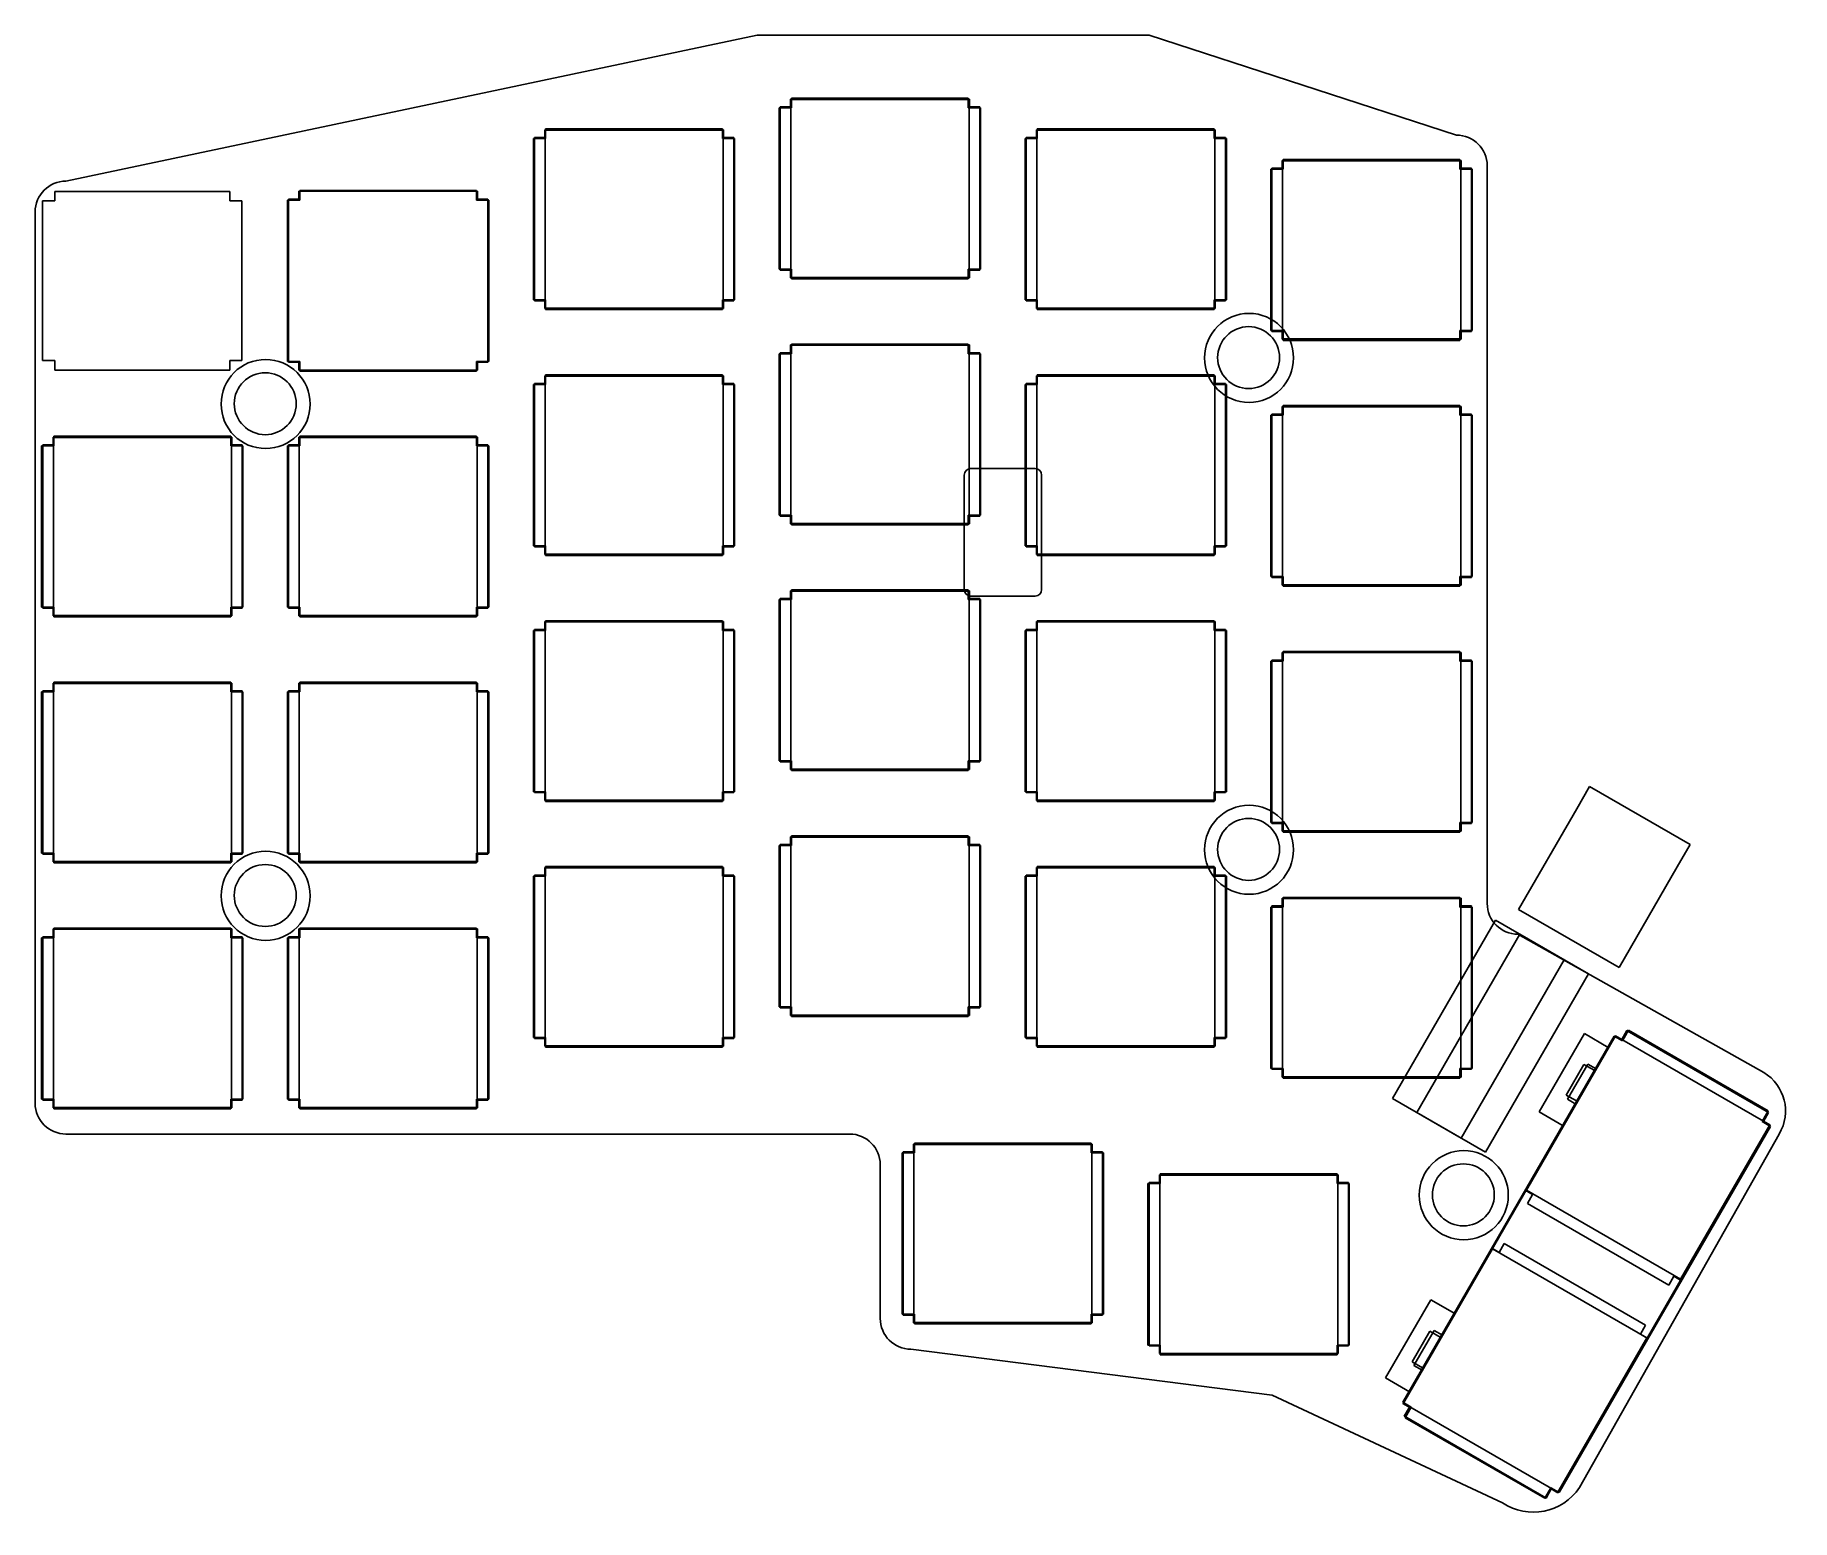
# Model space of a CAD drawing. Extents: x 46 to 182, y 79 to 194.
import ezdxf

# ---------------------------------------------------------------- set-up
doc = ezdxf.new("R2010")
doc.units = 0
doc.layers.add('iris-plate-design-rev2-and-rev3', color=7, linetype='CONTINUOUS')

msp = doc.modelspace()

# ---------------------------------------------------------------- linework, layer by layer
at = {"layer": 'iris-plate-design-rev2-and-rev3', "color": 7}
for p, q in [((48.405061, 182.605852), (101.981421, 193.916613)), ((101.98382, 193.916436), (132.34458, 193.916436)), ((132.344439, 193.916436), (156.156938, 186.177198)), ((103.677435, 188.284269), (104.627466, 188.284269)), ((103.677435, 188.284269), (103.677435, 175.784999)), ((104.627395, 189.033569), (104.627395, 188.284269)), ((104.627395, 189.033569), (118.325756, 189.033569)), ((118.325615, 189.033569), (118.325615, 188.284269)), ((118.325615, 188.284269), (119.275645, 188.284269)), ((119.275575, 188.284269), (119.275575, 175.784999)), ((99.275615, 186.653589), (85.577255, 186.653589)), ((85.577396, 185.904289), (85.577396, 186.653589)), ((99.275615, 185.904289), (99.275615, 186.653589)), ((123.677395, 186.653589), (123.677395, 185.904289)), ((123.677395, 186.653589), (137.375755, 186.653589)), ((137.375614, 186.653589), (137.375614, 185.904289)), ((85.577396, 185.904289), (84.627365, 185.904289)), ((84.627436, 173.402409), (84.627436, 185.904148)), ((100.225575, 185.904289), (99.275545, 185.904289)), ((100.225575, 173.402409), (100.225575, 185.904148)), ((122.727435, 185.904289), (123.677465, 185.904289)), ((122.727435, 185.904289), (122.727435, 173.40255)), ((137.375614, 185.904289), (138.325645, 185.904289)), ((138.325574, 185.904289), (138.325574, 173.40255)), ((156.425614, 184.271069), (142.727253, 184.271069)), ((142.727394, 183.521769), (142.727394, 184.271069)), ((156.425614, 183.521769), (156.425614, 184.271069)), ((158.536918, 183.797077), (158.536918, 126.647078)), ((142.727394, 183.521769), (141.777364, 183.521769)), ((141.777434, 171.022429), (141.777434, 183.521698)), ((157.375574, 183.521769), (156.425543, 183.521769)), ((157.375574, 171.022429), (157.375574, 183.521698)), ((46.60152, 181.074585), (47.542378, 181.074585)), ((46.60152, 181.074585), (46.60152, 168.707254)), ((47.542449, 181.815841), (47.542449, 181.074655)), ((47.542449, 181.815841), (61.110635, 181.815841)), ((61.110564, 181.815841), (61.110564, 181.074655)), ((61.110564, 181.074585), (62.051422, 181.074585)), ((62.051493, 181.074585), (62.051493, 168.707254)), ((65.577436, 181.141789), (66.527467, 181.141789)), ((65.577436, 181.141789), (65.577436, 168.64005)), ((66.527396, 181.891089), (66.527396, 181.141789)), ((66.527396, 181.891089), (80.225757, 181.891089)), ((80.225616, 181.891089), (80.225616, 181.141789)), ((80.225616, 181.141789), (81.175646, 181.141789)), ((81.175576, 181.141789), (81.175576, 168.64005)), ((46.022541, 111.168354), (46.022541, 180.223191)), ((46.024305, 180.22305), (46.024305, 180.22305)), ((103.677435, 175.784929), (104.627466, 175.784929)), ((104.627395, 175.784929), (104.627395, 175.035629)), ((118.325615, 175.784929), (118.325615, 175.035629)), ((118.325615, 175.784929), (119.275645, 175.784929)), ((104.627395, 175.035629), (118.325756, 175.035629)), ((85.577396, 173.402409), (84.627365, 173.402409)), ((85.577396, 172.653109), (85.577396, 173.402409)), ((100.225575, 173.402409), (99.275545, 173.402409)), ((99.275615, 172.653109), (99.275615, 173.402409)), ((122.727435, 173.402409), (123.677465, 173.402409)), ((123.677395, 173.402409), (123.677395, 172.653109)), ((137.375614, 173.402409), (137.375614, 172.653109)), ((137.375614, 173.402409), (138.325645, 173.402409)), ((99.275615, 172.653109), (85.577255, 172.653109)), ((123.677395, 172.653109), (137.375755, 172.653109)), ((142.727394, 171.022429), (141.777364, 171.022429)), ((156.425614, 170.273129), (142.727253, 170.273129)), ((142.727394, 170.273129), (142.727394, 171.022429)), ((157.375574, 171.022429), (156.425543, 171.022429)), ((156.425614, 170.273129), (156.425614, 171.022429)), ((103.677435, 169.234269), (104.627466, 169.234269)), ((103.677435, 169.234269), (103.677435, 156.735)), ((104.627395, 169.983569), (104.627395, 169.234269)), ((104.627395, 169.983569), (118.325756, 169.983569)), ((118.325615, 169.983569), (118.325615, 169.234269)), ((118.325615, 169.234269), (119.275645, 169.234269)), ((119.275575, 169.234269), (119.275575, 156.735)), ((46.60152, 168.707113), (47.542378, 168.707113)), ((47.542449, 168.707113), (47.542449, 167.965927)), ((47.542449, 167.965857), (61.110635, 167.965857)), ((61.110564, 168.707113), (61.110564, 167.965927)), ((61.110564, 168.707113), (62.051422, 168.707113)), ((65.577436, 168.639909), (66.527467, 168.639909)), ((66.527396, 168.639909), (66.527396, 167.890609)), ((66.527396, 167.890609), (80.225757, 167.890609)), ((80.225616, 168.639909), (80.225616, 167.890609)), ((80.225616, 168.639909), (81.175646, 168.639909)), ((99.275615, 167.603589), (85.577255, 167.603589)), ((85.577396, 166.854289), (85.577396, 167.603589)), ((99.275615, 166.854289), (99.275615, 167.603589)), ((123.677395, 167.603589), (123.677395, 166.854289)), ((123.677395, 167.603589), (137.375755, 167.603589)), ((137.375614, 167.603589), (137.375614, 166.854289)), ((85.577396, 166.854289), (84.627365, 166.854289)), ((84.627436, 154.352409), (84.627436, 166.854148)), ((100.225575, 166.854289), (99.275545, 166.854289)), ((100.225575, 154.352409), (100.225575, 166.854148)), ((122.727435, 166.854289), (123.677465, 166.854289)), ((122.727435, 166.854289), (122.727435, 154.352551)), ((137.375614, 166.854289), (138.325645, 166.854289)), ((138.325574, 166.854289), (138.325574, 154.352551)), ((156.425614, 165.221069), (142.727253, 165.221069)), ((142.727394, 164.471769), (142.727394, 165.221069)), ((156.425614, 164.471769), (156.425614, 165.221069)), ((142.727394, 164.471769), (141.777364, 164.471769)), ((141.777434, 151.97243), (141.777434, 164.471699)), ((157.375574, 164.471769), (156.425543, 164.471769)), ((157.375574, 151.97243), (157.375574, 164.471699)), ((46.527437, 162.091789), (47.477467, 162.091789)), ((46.527437, 162.091789), (46.527437, 149.590051)), ((47.477397, 162.841089), (47.477397, 162.091789)), ((47.477397, 162.841089), (61.175757, 162.841089)), ((61.175616, 162.841089), (61.175616, 162.091789)), ((61.175616, 162.091789), (62.125647, 162.091789)), ((62.125576, 162.091789), (62.125576, 149.590051)), ((65.577436, 162.091789), (66.527467, 162.091789)), ((65.577436, 162.091789), (65.577436, 149.590051)), ((66.527396, 162.841089), (66.527396, 162.091789)), ((66.527396, 162.841089), (80.225757, 162.841089)), ((80.225616, 162.841089), (80.225616, 162.091789)), ((80.225616, 162.091789), (81.175646, 162.091789)), ((81.175576, 162.091789), (81.175576, 149.590051)), ((103.677435, 156.734929), (104.627466, 156.734929)), ((104.627395, 156.734929), (104.627395, 155.985629)), ((118.325615, 156.734929), (118.325615, 155.985629)), ((118.325615, 156.734929), (119.275645, 156.734929)), ((104.627395, 155.985629), (118.325756, 155.985629)), ((85.577396, 154.352409), (84.627365, 154.352409)), ((85.577396, 153.603109), (85.577396, 154.352409)), ((100.225575, 154.352409), (99.275545, 154.352409)), ((99.275615, 153.603109), (99.275615, 154.352409)), ((122.727435, 154.352409), (123.677465, 154.352409)), ((123.677395, 154.352409), (123.677395, 153.603109)), ((137.375614, 154.352409), (137.375614, 153.603109)), ((137.375614, 154.352409), (138.325645, 154.352409)), ((99.275615, 153.603109), (85.577255, 153.603109)), ((123.677395, 153.603109), (137.375755, 153.603109)), ((142.727394, 151.97243), (141.777364, 151.97243)), ((156.425614, 151.22313), (142.727253, 151.22313)), ((142.727394, 151.22313), (142.727394, 151.97243)), ((157.375574, 151.97243), (156.425543, 151.97243)), ((156.425614, 151.22313), (156.425614, 151.97243)), ((103.677435, 150.18427), (104.627466, 150.18427)), ((103.677435, 150.18427), (103.677435, 137.685)), ((104.627395, 150.93357), (104.627395, 150.18427)), ((104.627395, 150.93357), (118.325756, 150.93357)), ((118.325615, 150.93357), (118.325615, 150.18427)), ((118.325615, 150.18427), (119.275645, 150.18427)), ((119.275575, 150.18427), (119.275575, 137.685)), ((46.527437, 149.58991), (47.477467, 149.58991)), ((47.477397, 149.58991), (47.477397, 148.84061)), ((47.477397, 148.84061), (61.175757, 148.84061)), ((61.175616, 149.58991), (61.175616, 148.84061)), ((61.175616, 149.58991), (62.125647, 149.58991)), ((65.577436, 149.58991), (66.527467, 149.58991)), ((66.527396, 149.58991), (66.527396, 148.84061)), ((66.527396, 148.84061), (80.225757, 148.84061)), ((80.225616, 149.58991), (80.225616, 148.84061)), ((80.225616, 149.58991), (81.175646, 149.58991)), ((99.275615, 148.55359), (85.577255, 148.55359)), ((85.577396, 147.80429), (85.577396, 148.55359)), ((99.275615, 147.80429), (99.275615, 148.55359)), ((123.677395, 148.55359), (123.677395, 147.80429)), ((123.677395, 148.55359), (137.375755, 148.55359)), ((137.375614, 148.55359), (137.375614, 147.80429)), ((85.577396, 147.80429), (84.627365, 147.80429)), ((84.627436, 135.30241), (84.627436, 147.804149)), ((100.225575, 147.80429), (99.275545, 147.80429)), ((100.225575, 135.30241), (100.225575, 147.804149)), ((122.727435, 147.80429), (123.677465, 147.80429)), ((122.727435, 147.80429), (122.727435, 135.302551)), ((137.375614, 147.80429), (138.325645, 147.80429)), ((138.325574, 147.80429), (138.325574, 135.302551)), ((156.425614, 146.17107), (142.727253, 146.17107)), ((142.727394, 145.42177), (142.727394, 146.17107)), ((156.425614, 145.42177), (156.425614, 146.17107)), ((142.727394, 145.42177), (141.777364, 145.42177)), ((141.777434, 132.92243), (141.777434, 145.421699)), ((157.375574, 145.42177), (156.425543, 145.42177)), ((157.375574, 132.92243), (157.375574, 145.421699)), ((46.527437, 143.04179), (47.477467, 143.04179)), ((46.527437, 143.04179), (46.527437, 130.540051)), ((47.477397, 143.79109), (47.477397, 143.04179)), ((47.477397, 143.79109), (61.175757, 143.79109)), ((61.175616, 143.79109), (61.175616, 143.04179)), ((61.175616, 143.04179), (62.125647, 143.04179)), ((62.125576, 143.04179), (62.125576, 130.540051)), ((65.577436, 143.04179), (66.527467, 143.04179)), ((65.577436, 143.04179), (65.577436, 130.540051)), ((66.527396, 143.79109), (66.527396, 143.04179)), ((66.527396, 143.79109), (80.225757, 143.79109)), ((80.225616, 143.79109), (80.225616, 143.04179)), ((80.225616, 143.04179), (81.175646, 143.04179)), ((81.175576, 143.04179), (81.175576, 130.540051)), ((103.677435, 137.68493), (104.627466, 137.68493)), ((104.627395, 137.68493), (104.627395, 136.93563)), ((118.325615, 137.68493), (118.325615, 136.93563)), ((118.325615, 137.68493), (119.275645, 137.68493)), ((104.627395, 136.93563), (118.325756, 136.93563)), ((85.577396, 135.30241), (84.627365, 135.30241)), ((85.577396, 134.55311), (85.577396, 135.30241)), ((100.225575, 135.30241), (99.275545, 135.30241)), ((99.275615, 134.55311), (99.275615, 135.30241)), ((122.727435, 135.30241), (123.677465, 135.30241)), ((123.677395, 135.30241), (123.677395, 134.55311)), ((137.375614, 135.30241), (137.375614, 134.55311)), ((137.375614, 135.30241), (138.325645, 135.30241)), ((99.275615, 134.55311), (85.577255, 134.55311)), ((123.677395, 134.55311), (137.375755, 134.55311)), ((142.727394, 132.92243), (141.777364, 132.92243)), ((156.425614, 132.17313), (142.727253, 132.17313)), ((142.727394, 132.17313), (142.727394, 132.92243)), ((157.375574, 132.92243), (156.425543, 132.92243)), ((156.425614, 132.17313), (156.425614, 132.92243)), ((103.677435, 131.13427), (104.627466, 131.13427)), ((103.677435, 131.13427), (103.677435, 118.635001)), ((104.627395, 131.88357), (104.627395, 131.13427)), ((104.627395, 131.88357), (118.325756, 131.88357)), ((118.325615, 131.88357), (118.325615, 131.13427)), ((118.325615, 131.13427), (119.275645, 131.13427)), ((119.275575, 131.13427), (119.275575, 118.635001)), ((46.527437, 130.53991), (47.477467, 130.53991)), ((47.477397, 130.53991), (47.477397, 129.79061)), ((47.477397, 129.79061), (61.175757, 129.79061)), ((61.175616, 130.53991), (61.175616, 129.79061)), ((61.175616, 130.53991), (62.125647, 130.53991)), ((65.577436, 130.53991), (66.527467, 130.53991)), ((66.527396, 130.53991), (66.527396, 129.79061)), ((66.527396, 129.79061), (80.225757, 129.79061)), ((80.225616, 130.53991), (80.225616, 129.79061)), ((80.225616, 130.53991), (81.175646, 130.53991)), ((99.275615, 129.50359), (85.577255, 129.50359)), ((85.577396, 128.75429), (85.577396, 129.50359)), ((99.275615, 128.75429), (99.275615, 129.50359)), ((123.677395, 129.50359), (123.677395, 128.75429)), ((123.677395, 129.50359), (137.375755, 129.50359)), ((137.375614, 129.50359), (137.375614, 128.75429)), ((85.577396, 128.75429), (84.627365, 128.75429)), ((84.627436, 116.25241), (84.627436, 128.754149)), ((100.225575, 128.75429), (99.275545, 128.75429)), ((100.225575, 116.25241), (100.225575, 128.754149)), ((122.727435, 128.75429), (123.677465, 128.75429)), ((122.727435, 128.75429), (122.727435, 116.252552)), ((137.375614, 128.75429), (138.325645, 128.75429)), ((138.325574, 128.75429), (138.325574, 116.252552)), ((156.425614, 127.12107), (142.727253, 127.12107)), ((142.727394, 126.37177), (142.727394, 127.12107)), ((156.425614, 126.37177), (156.425614, 127.12107)), ((142.727394, 126.37177), (141.777364, 126.37177)), ((141.777434, 113.87243), (141.777434, 126.3717)), ((157.375574, 126.37177), (156.425543, 126.37177)), ((157.375574, 113.87243), (157.375574, 126.3717)), ((46.527437, 123.99179), (47.477467, 123.99179)), ((46.527437, 123.99179), (46.527437, 111.490052)), ((47.477397, 124.74109), (47.477397, 123.99179)), ((47.477397, 124.74109), (61.175757, 124.74109)), ((61.175616, 124.74109), (61.175616, 123.99179)), ((61.175616, 123.99179), (62.125647, 123.99179)), ((62.125576, 123.99179), (62.125576, 111.490052)), ((65.577436, 123.99179), (66.527467, 123.99179)), ((65.577436, 123.99179), (65.577436, 111.490052)), ((66.527396, 124.74109), (66.527396, 123.99179)), ((66.527396, 124.74109), (80.225757, 124.74109)), ((80.225616, 124.74109), (80.225616, 123.99179)), ((80.225616, 123.99179), (81.175646, 123.99179)), ((81.175576, 123.99179), (81.175576, 111.490052)), ((160.919438, 124.264593), (179.969438, 113.548263)), ((103.677435, 118.63493), (104.627466, 118.63493)), ((104.627395, 118.63493), (104.627395, 117.88563)), ((118.325615, 118.63493), (118.325615, 117.88563)), ((118.325615, 118.63493), (119.275645, 118.63493)), ((104.627395, 117.88563), (118.325756, 117.88563)), ((85.577396, 116.25241), (84.627365, 116.25241)), ((85.577396, 115.50311), (85.577396, 116.25241)), ((100.225575, 116.25241), (99.275545, 116.25241)), ((99.275615, 115.50311), (99.275615, 116.25241)), ((122.727435, 116.25241), (123.677465, 116.25241)), ((123.677395, 116.25241), (123.677395, 115.50311)), ((137.375614, 116.25241), (137.375614, 115.50311)), ((137.375614, 116.25241), (138.325645, 116.25241)), ((168.371234, 116.37179), (151.995995, 88.010222)), ((169.021474, 115.99587), (168.371304, 116.371932)), ((169.496454, 116.81883), (169.021615, 115.9958)), ((180.319393, 110.570431), (169.496524, 116.81883)), ((99.275615, 115.50311), (85.577255, 115.50311)), ((123.677395, 115.50311), (137.375755, 115.50311)), ((142.727394, 113.87243), (141.777364, 113.87243)), ((156.425614, 113.123131), (142.727253, 113.123131)), ((142.727394, 113.123131), (142.727394, 113.87243)), ((157.375574, 113.87243), (156.425543, 113.87243)), ((156.425614, 113.123131), (156.425614, 113.87243)), ((166.039514, 114.17723), (164.667914, 111.802331)), ((166.831994, 113.72003), (166.039655, 114.17723)), ((165.460394, 111.345131), (164.668055, 111.802331)), ((46.527437, 111.489911), (47.477467, 111.489911)), ((47.477397, 111.489911), (47.477397, 110.740611)), ((47.477397, 110.740611), (61.175757, 110.740611)), ((61.175616, 111.489911), (61.175616, 110.740611)), ((61.175616, 111.489911), (62.125647, 111.489911)), ((65.577436, 111.489911), (66.527467, 111.489911)), ((66.527396, 111.489911), (66.527396, 110.740611)), ((66.527396, 110.740611), (80.225757, 110.740611)), ((80.225616, 111.489911), (80.225616, 110.740611)), ((80.225616, 111.489911), (81.175646, 111.489911)), ((180.319393, 110.570431), (179.844554, 109.7474)), ((180.494653, 109.371551), (164.119415, 81.009982)), ((180.494653, 109.371551), (179.844484, 109.747612)), ((48.405061, 108.785834), (109.126229, 108.785834)), ((114.152395, 108.071071), (114.152395, 107.321771)), ((114.152395, 108.071071), (127.850756, 108.071071)), ((127.850615, 108.071071), (127.850615, 107.321771)), ((165.681938, 81.402094), (181.158299, 108.785763)), ((111.506279, 94.498334), (111.506279, 106.405995)), ((113.202435, 107.321771), (114.152465, 107.321771)), ((113.202435, 107.321771), (113.202435, 94.822502)), ((127.850615, 107.321771), (128.800645, 107.321771)), ((128.800575, 107.321771), (128.800575, 94.822502)), ((132.252434, 104.941791), (133.202465, 104.941791)), ((132.252434, 104.941791), (132.252434, 92.440052)), ((133.202394, 105.691091), (133.202394, 104.941791)), ((133.202394, 105.691091), (146.900755, 105.691091)), ((146.900614, 105.691091), (146.900614, 104.941791)), ((146.900614, 104.941791), (147.850645, 104.941791)), ((147.850574, 104.941791), (147.850574, 92.440052)), ((113.202435, 94.822431), (114.152465, 94.822431)), ((114.152395, 94.822431), (114.152395, 94.073131)), ((114.152395, 94.073131), (127.850756, 94.073131)), ((127.850615, 94.822431), (127.850615, 94.073131)), ((127.850615, 94.822431), (128.800645, 94.822431)), ((154.101514, 93.501631), (152.729914, 91.126731)), ((154.893994, 93.044431), (154.101655, 93.501631)), ((141.869439, 88.547114), (113.88887, 92.118284)), ((132.252434, 92.439911), (133.202465, 92.439911)), ((133.202394, 92.439911), (133.202394, 91.690611)), ((133.202394, 91.690611), (146.900755, 91.690611)), ((146.900614, 92.439911), (146.900614, 91.690611)), ((146.900614, 92.439911), (147.850645, 92.439911)), ((153.522394, 90.669531), (152.730055, 91.126731)), ((159.728178, 80.210834), (141.869509, 88.546973)), ((152.646094, 87.634231), (151.995925, 88.010292)), ((152.646094, 87.634231), (152.171255, 86.811201)), ((162.996594, 80.562871), (152.171255, 86.811271)), ((163.471574, 81.385831), (162.996735, 80.562801)), ((164.119274, 81.009911), (163.471574, 81.385972)), ((165.682291, 81.40093), (165.682291, 81.40093))]:
    msp.add_line(p, q, dxfattribs=at)
at = {"layer": 'iris-plate-design-rev2-and-rev3', "color": 3}
for p, q in [((48.405061, 182.605852), (101.981421, 193.916613)), ((101.98382, 193.916436), (132.34458, 193.916436)), ((132.344439, 193.916436), (156.156938, 186.177198)), ((103.677435, 188.284269), (104.627466, 188.284269)), ((103.677435, 188.284269), (103.677435, 175.784999)), ((104.627395, 189.033569), (104.627395, 188.284269)), ((104.627395, 189.033569), (118.325756, 189.033569)), ((118.325615, 189.033569), (118.325615, 188.284269)), ((118.325615, 188.284269), (119.275645, 188.284269)), ((119.275575, 188.284269), (119.275575, 175.784999)), ((99.275615, 186.653589), (85.577255, 186.653589)), ((85.577396, 185.904289), (85.577396, 186.653589)), ((99.275615, 185.904289), (99.275615, 186.653589)), ((123.677395, 186.653589), (123.677395, 185.904289)), ((123.677395, 186.653589), (137.375755, 186.653589)), ((137.375614, 186.653589), (137.375614, 185.904289)), ((85.577396, 185.904289), (84.627365, 185.904289)), ((84.627436, 173.402409), (84.627436, 185.904148)), ((100.225575, 185.904289), (99.275545, 185.904289)), ((100.225575, 173.402409), (100.225575, 185.904148)), ((122.727435, 185.904289), (123.677465, 185.904289)), ((122.727435, 185.904289), (122.727435, 173.40255)), ((137.375614, 185.904289), (138.325645, 185.904289)), ((138.325574, 185.904289), (138.325574, 173.40255)), ((156.425614, 184.271069), (142.727253, 184.271069)), ((142.727394, 183.521769), (142.727394, 184.271069)), ((156.425614, 183.521769), (156.425614, 184.271069)), ((158.536918, 183.797077), (158.536918, 126.647078)), ((142.727394, 183.521769), (141.777364, 183.521769)), ((141.777434, 171.022429), (141.777434, 183.521698)), ((157.375574, 183.521769), (156.425543, 183.521769)), ((157.375574, 171.022429), (157.375574, 183.521698)), ((46.60152, 181.074585), (47.542378, 181.074585)), ((46.60152, 181.074585), (46.60152, 168.707254)), ((47.542449, 181.815841), (47.542449, 181.074655)), ((47.542449, 181.815841), (61.110635, 181.815841)), ((61.110564, 181.815841), (61.110564, 181.074655)), ((61.110564, 181.074585), (62.051422, 181.074585)), ((62.051493, 181.074585), (62.051493, 168.707254)), ((65.577436, 181.141789), (66.527467, 181.141789)), ((65.577436, 181.141789), (65.577436, 168.64005)), ((66.527396, 181.891089), (66.527396, 181.141789)), ((66.527396, 181.891089), (80.225757, 181.891089)), ((80.225616, 181.891089), (80.225616, 181.141789)), ((80.225616, 181.141789), (81.175646, 181.141789)), ((81.175576, 181.141789), (81.175576, 168.64005)), ((46.022541, 111.168354), (46.022541, 180.223191)), ((46.024305, 180.22305), (46.024305, 180.22305)), ((103.677435, 175.784929), (104.627466, 175.784929)), ((104.627395, 175.784929), (104.627395, 175.035629)), ((118.325615, 175.784929), (118.325615, 175.035629)), ((118.325615, 175.784929), (119.275645, 175.784929)), ((104.627395, 175.035629), (118.325756, 175.035629)), ((85.577396, 173.402409), (84.627365, 173.402409)), ((85.577396, 172.653109), (85.577396, 173.402409)), ((100.225575, 173.402409), (99.275545, 173.402409)), ((99.275615, 172.653109), (99.275615, 173.402409)), ((122.727435, 173.402409), (123.677465, 173.402409)), ((123.677395, 173.402409), (123.677395, 172.653109)), ((137.375614, 173.402409), (137.375614, 172.653109)), ((137.375614, 173.402409), (138.325645, 173.402409)), ((99.275615, 172.653109), (85.577255, 172.653109)), ((123.677395, 172.653109), (137.375755, 172.653109)), ((140.083819, 172.361962), (140.083819, 172.361962)), ((142.727394, 171.022429), (141.777364, 171.022429)), ((156.425614, 170.273129), (142.727253, 170.273129)), ((142.727394, 170.273129), (142.727394, 171.022429)), ((157.375574, 171.022429), (156.425543, 171.022429)), ((156.425614, 170.273129), (156.425614, 171.022429)), ((103.677435, 169.234269), (104.627466, 169.234269)), ((103.677435, 169.234269), (103.677435, 156.735)), ((104.627395, 169.983569), (104.627395, 169.234269)), ((104.627395, 169.983569), (118.325756, 169.983569)), ((118.325615, 169.983569), (118.325615, 169.234269)), ((118.325615, 169.234269), (119.275645, 169.234269)), ((119.275575, 169.234269), (119.275575, 156.735)), ((46.60152, 168.707113), (47.542378, 168.707113)), ((47.542449, 168.707113), (47.542449, 167.965927)), ((47.542449, 167.965857), (61.110635, 167.965857)), ((61.110564, 168.707113), (61.110564, 167.965927)), ((61.110564, 168.707113), (62.051422, 168.707113)), ((63.883821, 168.790192), (63.883821, 168.790192)), ((65.577436, 168.639909), (66.527467, 168.639909)), ((66.527396, 168.639909), (66.527396, 167.890609)), ((66.527396, 167.890609), (80.225757, 167.890609)), ((80.225616, 168.639909), (80.225616, 167.890609)), ((80.225616, 168.639909), (81.175646, 168.639909)), ((99.275615, 167.603589), (85.577255, 167.603589)), ((85.577396, 166.854289), (85.577396, 167.603589)), ((99.275615, 166.854289), (99.275615, 167.603589)), ((123.677395, 167.603589), (123.677395, 166.854289)), ((123.677395, 167.603589), (137.375755, 167.603589)), ((137.375614, 167.603589), (137.375614, 166.854289)), ((85.577396, 166.854289), (84.627365, 166.854289)), ((84.627436, 154.352409), (84.627436, 166.854148)), ((100.225575, 166.854289), (99.275545, 166.854289)), ((100.225575, 154.352409), (100.225575, 166.854148)), ((122.727435, 166.854289), (123.677465, 166.854289)), ((122.727435, 166.854289), (122.727435, 154.352551)), ((137.375614, 166.854289), (138.325645, 166.854289)), ((138.325574, 166.854289), (138.325574, 154.352551)), ((156.425614, 165.221069), (142.727253, 165.221069)), ((142.727394, 164.471769), (142.727394, 165.221069)), ((156.425614, 164.471769), (156.425614, 165.221069)), ((142.727394, 164.471769), (141.777364, 164.471769)), ((141.777434, 151.97243), (141.777434, 164.471699)), ((157.375574, 164.471769), (156.425543, 164.471769)), ((157.375574, 151.97243), (157.375574, 164.471699)), ((46.527437, 162.091789), (47.477467, 162.091789)), ((46.527437, 162.091789), (46.527437, 149.590051)), ((47.477397, 162.841089), (47.477397, 162.091789)), ((47.477397, 162.841089), (61.175757, 162.841089)), ((61.175616, 162.841089), (61.175616, 162.091789)), ((61.175616, 162.091789), (62.125647, 162.091789)), ((62.125576, 162.091789), (62.125576, 149.590051)), ((65.577436, 162.091789), (66.527467, 162.091789)), ((65.577436, 162.091789), (65.577436, 149.590051)), ((66.527396, 162.841089), (66.527396, 162.091789)), ((66.527396, 162.841089), (80.225757, 162.841089)), ((80.225616, 162.841089), (80.225616, 162.091789)), ((80.225616, 162.091789), (81.175646, 162.091789)), ((81.175576, 162.091789), (81.175576, 149.590051)), ((103.677435, 156.734929), (104.627466, 156.734929)), ((104.627395, 156.734929), (104.627395, 155.985629)), ((118.325615, 156.734929), (118.325615, 155.985629)), ((118.325615, 156.734929), (119.275645, 156.734929)), ((104.627395, 155.985629), (118.325756, 155.985629)), ((85.577396, 154.352409), (84.627365, 154.352409)), ((85.577396, 153.603109), (85.577396, 154.352409)), ((100.225575, 154.352409), (99.275545, 154.352409)), ((99.275615, 153.603109), (99.275615, 154.352409)), ((122.727435, 154.352409), (123.677465, 154.352409)), ((123.677395, 154.352409), (123.677395, 153.603109)), ((137.375614, 154.352409), (137.375614, 153.603109)), ((137.375614, 154.352409), (138.325645, 154.352409)), ((99.275615, 153.603109), (85.577255, 153.603109)), ((123.677395, 153.603109), (137.375755, 153.603109)), ((142.727394, 151.97243), (141.777364, 151.97243)), ((156.425614, 151.22313), (142.727253, 151.22313)), ((142.727394, 151.22313), (142.727394, 151.97243)), ((157.375574, 151.97243), (156.425543, 151.97243)), ((156.425614, 151.22313), (156.425614, 151.97243)), ((103.677435, 150.18427), (104.627466, 150.18427)), ((103.677435, 150.18427), (103.677435, 137.685)), ((104.627395, 150.93357), (104.627395, 150.18427)), ((104.627395, 150.93357), (118.325756, 150.93357)), ((118.325615, 150.93357), (118.325615, 150.18427)), ((118.325615, 150.18427), (119.275645, 150.18427)), ((119.275575, 150.18427), (119.275575, 137.685)), ((46.527437, 149.58991), (47.477467, 149.58991)), ((47.477397, 149.58991), (47.477397, 148.84061)), ((47.477397, 148.84061), (61.175757, 148.84061)), ((61.175616, 149.58991), (61.175616, 148.84061)), ((61.175616, 149.58991), (62.125647, 149.58991)), ((65.577436, 149.58991), (66.527467, 149.58991)), ((66.527396, 149.58991), (66.527396, 148.84061)), ((66.527396, 148.84061), (80.225757, 148.84061)), ((80.225616, 149.58991), (80.225616, 148.84061)), ((80.225616, 149.58991), (81.175646, 149.58991)), ((99.275615, 148.55359), (85.577255, 148.55359)), ((85.577396, 147.80429), (85.577396, 148.55359)), ((99.275615, 147.80429), (99.275615, 148.55359)), ((123.677395, 148.55359), (123.677395, 147.80429)), ((123.677395, 148.55359), (137.375755, 148.55359)), ((137.375614, 148.55359), (137.375614, 147.80429)), ((85.577396, 147.80429), (84.627365, 147.80429)), ((84.627436, 135.30241), (84.627436, 147.804149)), ((100.225575, 147.80429), (99.275545, 147.80429)), ((100.225575, 135.30241), (100.225575, 147.804149)), ((122.727435, 147.80429), (123.677465, 147.80429)), ((122.727435, 147.80429), (122.727435, 135.302551)), ((137.375614, 147.80429), (138.325645, 147.80429)), ((138.325574, 147.80429), (138.325574, 135.302551)), ((156.425614, 146.17107), (142.727253, 146.17107)), ((142.727394, 145.42177), (142.727394, 146.17107)), ((156.425614, 145.42177), (156.425614, 146.17107)), ((142.727394, 145.42177), (141.777364, 145.42177)), ((141.777434, 132.92243), (141.777434, 145.421699)), ((157.375574, 145.42177), (156.425543, 145.42177)), ((157.375574, 132.92243), (157.375574, 145.421699)), ((46.527437, 143.04179), (47.477467, 143.04179)), ((46.527437, 143.04179), (46.527437, 130.540051)), ((47.477397, 143.79109), (47.477397, 143.04179)), ((47.477397, 143.79109), (61.175757, 143.79109)), ((61.175616, 143.79109), (61.175616, 143.04179)), ((61.175616, 143.04179), (62.125647, 143.04179)), ((62.125576, 143.04179), (62.125576, 130.540051)), ((65.577436, 143.04179), (66.527467, 143.04179)), ((65.577436, 143.04179), (65.577436, 130.540051)), ((66.527396, 143.79109), (66.527396, 143.04179)), ((66.527396, 143.79109), (80.225757, 143.79109)), ((80.225616, 143.79109), (80.225616, 143.04179)), ((80.225616, 143.04179), (81.175646, 143.04179)), ((81.175576, 143.04179), (81.175576, 130.540051)), ((103.677435, 137.68493), (104.627466, 137.68493)), ((104.627395, 137.68493), (104.627395, 136.93563)), ((118.325615, 137.68493), (118.325615, 136.93563)), ((118.325615, 137.68493), (119.275645, 137.68493)), ((104.627395, 136.93563), (118.325756, 136.93563)), ((85.577396, 135.30241), (84.627365, 135.30241)), ((85.577396, 134.55311), (85.577396, 135.30241)), ((100.225575, 135.30241), (99.275545, 135.30241)), ((99.275615, 134.55311), (99.275615, 135.30241)), ((122.727435, 135.30241), (123.677465, 135.30241)), ((123.677395, 135.30241), (123.677395, 134.55311)), ((137.375614, 135.30241), (137.375614, 134.55311)), ((137.375614, 135.30241), (138.325645, 135.30241)), ((99.275615, 134.55311), (85.577255, 134.55311)), ((123.677395, 134.55311), (137.375755, 134.55311)), ((140.083819, 134.261962), (140.083819, 134.261962)), ((142.727394, 132.92243), (141.777364, 132.92243)), ((156.425614, 132.17313), (142.727253, 132.17313)), ((142.727394, 132.17313), (142.727394, 132.92243)), ((157.375574, 132.92243), (156.425543, 132.92243)), ((156.425614, 132.17313), (156.425614, 132.92243)), ((63.883821, 130.690193), (63.883821, 130.690193)), ((103.677435, 131.13427), (104.627466, 131.13427)), ((103.677435, 131.13427), (103.677435, 118.635001)), ((104.627395, 131.88357), (104.627395, 131.13427)), ((104.627395, 131.88357), (118.325756, 131.88357)), ((118.325615, 131.88357), (118.325615, 131.13427)), ((118.325615, 131.13427), (119.275645, 131.13427)), ((119.275575, 131.13427), (119.275575, 118.635001)), ((46.527437, 130.53991), (47.477467, 130.53991)), ((47.477397, 130.53991), (47.477397, 129.79061)), ((47.477397, 129.79061), (61.175757, 129.79061)), ((61.175616, 130.53991), (61.175616, 129.79061)), ((61.175616, 130.53991), (62.125647, 130.53991)), ((65.577436, 130.53991), (66.527467, 130.53991)), ((66.527396, 130.53991), (66.527396, 129.79061)), ((66.527396, 129.79061), (80.225757, 129.79061)), ((80.225616, 130.53991), (80.225616, 129.79061)), ((80.225616, 130.53991), (81.175646, 130.53991)), ((99.275615, 129.50359), (85.577255, 129.50359)), ((85.577396, 128.75429), (85.577396, 129.50359)), ((99.275615, 128.75429), (99.275615, 129.50359)), ((123.677395, 129.50359), (123.677395, 128.75429)), ((123.677395, 129.50359), (137.375755, 129.50359)), ((137.375614, 129.50359), (137.375614, 128.75429)), ((85.577396, 128.75429), (84.627365, 128.75429)), ((84.627436, 116.25241), (84.627436, 128.754149)), ((100.225575, 128.75429), (99.275545, 128.75429)), ((100.225575, 116.25241), (100.225575, 128.754149)), ((122.727435, 128.75429), (123.677465, 128.75429)), ((122.727435, 128.75429), (122.727435, 116.252552)), ((137.375614, 128.75429), (138.325645, 128.75429)), ((138.325574, 128.75429), (138.325574, 116.252552)), ((156.425614, 127.12107), (142.727253, 127.12107)), ((142.727394, 126.37177), (142.727394, 127.12107)), ((156.425614, 126.37177), (156.425614, 127.12107)), ((142.727394, 126.37177), (141.777364, 126.37177)), ((141.777434, 113.87243), (141.777434, 126.3717)), ((151.198259, 111.534078), (159.178092, 125.353089)), ((157.375574, 126.37177), (156.425543, 126.37177)), ((157.375574, 113.87243), (157.375574, 126.3717)), ((159.178092, 125.353089), (164.493747, 122.28357)), ((46.527437, 123.99179), (47.477467, 123.99179)), ((46.527437, 123.99179), (46.527437, 111.490052)), ((47.477397, 124.74109), (47.477397, 123.99179)), ((47.477397, 124.74109), (61.175757, 124.74109)), ((61.175616, 124.74109), (61.175616, 123.99179)), ((61.175616, 123.99179), (62.125647, 123.99179)), ((62.125576, 123.99179), (62.125576, 111.490052)), ((65.577436, 123.99179), (66.527467, 123.99179)), ((65.577436, 123.99179), (65.577436, 111.490052)), ((66.527396, 124.74109), (66.527396, 123.99179)), ((66.527396, 124.74109), (80.225757, 124.74109)), ((80.225616, 124.74109), (80.225616, 123.99179)), ((80.225616, 123.99179), (81.175646, 123.99179)), ((81.175576, 123.99179), (81.175576, 111.490052)), ((153.081563, 110.445688), (161.061396, 124.264699)), ((160.919438, 124.264593), (179.969438, 113.548263)), ((161.061396, 124.264699), (166.377051, 121.19518)), ((164.493747, 122.28357), (156.513914, 108.464559)), ((166.377051, 121.19518), (158.397218, 107.376169)), ((103.677435, 118.63493), (104.627466, 118.63493)), ((104.627395, 118.63493), (104.627395, 117.88563)), ((118.325615, 118.63493), (118.325615, 117.88563)), ((118.325615, 118.63493), (119.275645, 118.63493)), ((104.627395, 117.88563), (118.325756, 117.88563)), ((85.577396, 116.25241), (84.627365, 116.25241)), ((85.577396, 115.50311), (85.577396, 116.25241)), ((100.225575, 116.25241), (99.275545, 116.25241)), ((99.275615, 115.50311), (99.275615, 116.25241)), ((122.727435, 116.25241), (123.677465, 116.25241)), ((123.677395, 116.25241), (123.677395, 115.50311)), ((137.375614, 116.25241), (137.375614, 115.50311)), ((137.375614, 116.25241), (138.325645, 116.25241)), ((168.371234, 116.37179), (151.995995, 88.010222)), ((169.021474, 115.99587), (168.371304, 116.371932)), ((169.496454, 116.81883), (169.021615, 115.9958)), ((180.319393, 110.570431), (169.496524, 116.81883)), ((99.275615, 115.50311), (85.577255, 115.50311)), ((123.677395, 115.50311), (137.375755, 115.50311)), ((142.727394, 113.87243), (141.777364, 113.87243)), ((156.425614, 113.123131), (142.727253, 113.123131)), ((142.727394, 113.123131), (142.727394, 113.87243)), ((157.375574, 113.87243), (156.425543, 113.87243)), ((156.425614, 113.123131), (156.425614, 113.87243)), ((166.039514, 114.17723), (164.667914, 111.802331)), ((166.831994, 113.72003), (166.039655, 114.17723)), ((165.460394, 111.345131), (164.668055, 111.802331)), ((46.527437, 111.489911), (47.477467, 111.489911)), ((47.477397, 111.489911), (47.477397, 110.740611)), ((47.477397, 110.740611), (61.175757, 110.740611)), ((61.175616, 111.489911), (61.175616, 110.740611)), ((61.175616, 111.489911), (62.125647, 111.489911)), ((65.577436, 111.489911), (66.527467, 111.489911)), ((66.527396, 111.489911), (66.527396, 110.740611)), ((66.527396, 110.740611), (80.225757, 110.740611)), ((80.225616, 111.489911), (80.225616, 110.740611)), ((80.225616, 111.489911), (81.175646, 111.489911)), ((156.513914, 108.464559), (151.198259, 111.534078)), ((158.397218, 107.376169), (153.081563, 110.445688)), ((180.319393, 110.570431), (179.844554, 109.7474)), ((180.494653, 109.371551), (164.119415, 81.009982)), ((180.494653, 109.371551), (179.844484, 109.747612)), ((48.405061, 108.785834), (109.126229, 108.785834)), ((114.152395, 108.071071), (114.152395, 107.321771)), ((114.152395, 108.071071), (127.850756, 108.071071)), ((127.850615, 108.071071), (127.850615, 107.321771)), ((165.681938, 81.402094), (181.158299, 108.785763)), ((111.506279, 94.498334), (111.506279, 106.405995)), ((113.202435, 107.321771), (114.152465, 107.321771)), ((113.202435, 107.321771), (113.202435, 94.822502)), ((127.850615, 107.321771), (128.800645, 107.321771)), ((128.800575, 107.321771), (128.800575, 94.822502)), ((156.721806, 107.497136), (156.721806, 107.497136)), ((132.252434, 104.941791), (133.202465, 104.941791)), ((132.252434, 104.941791), (132.252434, 92.440052)), ((133.202394, 105.691091), (133.202394, 104.941791)), ((133.202394, 105.691091), (146.900755, 105.691091)), ((146.900614, 105.691091), (146.900614, 104.941791)), ((146.900614, 104.941791), (147.850645, 104.941791)), ((147.850574, 104.941791), (147.850574, 92.440052)), ((113.202435, 94.822431), (114.152465, 94.822431)), ((114.152395, 94.822431), (114.152395, 94.073131)), ((114.152395, 94.073131), (127.850756, 94.073131)), ((127.850615, 94.822431), (127.850615, 94.073131)), ((127.850615, 94.822431), (128.800645, 94.822431)), ((154.101514, 93.501631), (152.729914, 91.126731)), ((154.893994, 93.044431), (154.101655, 93.501631)), ((141.869439, 88.547114), (113.88887, 92.118284)), ((132.252434, 92.439911), (133.202465, 92.439911)), ((133.202394, 92.439911), (133.202394, 91.690611)), ((133.202394, 91.690611), (146.900755, 91.690611)), ((146.900614, 92.439911), (146.900614, 91.690611)), ((146.900614, 92.439911), (147.850645, 92.439911)), ((153.522394, 90.669531), (152.730055, 91.126731)), ((159.728178, 80.210834), (141.869509, 88.546973)), ((152.646094, 87.634231), (151.995925, 88.010292)), ((152.646094, 87.634231), (152.171255, 86.811201)), ((162.996594, 80.562871), (152.171255, 86.811271)), ((163.471574, 81.385831), (162.996735, 80.562801)), ((164.119274, 81.009911), (163.471574, 81.385972)), ((165.682291, 81.40093), (165.682291, 81.40093))]:
    msp.add_line(p, q, dxfattribs=at)
at = {"layer": 'iris-plate-design-rev2-and-rev3', "color": 5}
for p, q in [((104.562343, 188.364067), (103.762243, 188.364067)), ((103.762243, 188.364067), (103.762243, 175.714162)), ((104.562343, 188.364067), (103.762243, 188.364067)), ((103.762243, 188.364067), (103.762243, 175.714162)), ((104.562343, 188.964142), (104.562343, 188.364067)), ((118.412398, 188.964142), (104.562343, 188.964142)), ((104.562343, 188.964142), (104.562343, 188.364067)), ((118.412398, 188.964142), (104.562343, 188.964142)), ((104.58732, 175.138993), (104.58732, 188.938954)), ((104.58732, 188.938954), (118.38728, 188.938954)), ((118.38728, 188.938954), (118.38728, 175.138993)), ((118.412398, 188.364067), (118.412398, 188.964142)), ((118.412398, 188.364067), (118.412398, 188.964142)), ((119.212498, 188.364067), (118.412398, 188.364067)), ((119.212498, 188.364067), (118.412398, 188.364067)), ((119.212498, 175.714162), (119.212498, 188.364067)), ((119.212498, 175.714162), (119.212498, 188.364067)), ((85.512343, 186.583174), (85.512343, 185.983099)), ((99.362399, 186.583174), (85.512343, 186.583174)), ((85.512343, 186.583174), (85.512343, 185.983099)), ((99.362399, 186.583174), (85.512343, 186.583174)), ((85.53732, 172.758096), (85.53732, 186.558056)), ((85.53732, 186.558056), (99.337281, 186.558056)), ((99.337281, 186.558056), (99.337281, 172.758096)), ((99.362399, 185.983099), (99.362399, 186.583174)), ((99.362399, 185.983099), (99.362399, 186.583174)), ((123.612342, 186.583174), (123.612342, 185.983099)), ((137.462398, 186.583174), (123.612342, 186.583174)), ((123.612342, 186.583174), (123.612342, 185.983099)), ((137.462398, 186.583174), (123.612342, 186.583174)), ((123.637319, 172.758096), (123.637319, 186.558056)), ((123.637319, 186.558056), (137.43728, 186.558056)), ((137.43728, 186.558056), (137.43728, 172.758096)), ((137.462398, 185.983099), (137.462398, 186.583174)), ((137.462398, 185.983099), (137.462398, 186.583174)), ((85.512343, 185.983099), (84.712243, 185.983099)), ((84.712243, 185.983099), (84.712243, 173.333194)), ((85.512343, 185.983099), (84.712243, 185.983099)), ((84.712243, 185.983099), (84.712243, 173.333194)), ((100.162499, 185.983099), (99.362399, 185.983099)), ((100.162499, 185.983099), (99.362399, 185.983099)), ((100.162499, 173.333194), (100.162499, 185.983099)), ((100.162499, 173.333194), (100.162499, 185.983099)), ((123.612342, 185.983099), (122.812242, 185.983099)), ((122.812242, 185.983099), (122.812242, 173.333194)), ((123.612342, 185.983099), (122.812242, 185.983099)), ((122.812242, 185.983099), (122.812242, 173.333194)), ((138.262498, 185.983099), (137.462398, 185.983099)), ((138.262498, 185.983099), (137.462398, 185.983099)), ((138.262498, 173.333194), (138.262498, 185.983099)), ((138.262498, 173.333194), (138.262498, 185.983099)), ((142.662342, 184.202171), (142.662342, 183.602096)), ((156.512397, 184.202171), (142.662342, 184.202171)), ((142.662342, 184.202171), (142.662342, 183.602096)), ((156.512397, 184.202171), (142.662342, 184.202171)), ((142.687319, 170.377199), (142.687319, 184.177159)), ((142.687319, 184.177159), (156.487279, 184.177159)), ((156.487279, 184.177159), (156.487279, 170.377199)), ((156.512397, 183.602096), (156.512397, 184.202171)), ((156.512397, 183.602096), (156.512397, 184.202171)), ((142.662342, 183.602096), (141.862242, 183.602096)), ((141.862242, 183.602096), (141.862242, 170.952191)), ((142.662342, 183.602096), (141.862242, 183.602096)), ((141.862242, 183.602096), (141.862242, 170.952191)), ((157.312497, 183.602096), (156.512397, 183.602096)), ((157.312497, 183.602096), (156.512397, 183.602096)), ((157.312497, 170.952191), (157.312497, 183.602096)), ((157.312497, 170.952191), (157.312497, 183.602096)), ((66.462344, 181.221093), (65.662244, 181.221093)), ((65.662244, 181.221093), (65.662244, 168.571188)), ((66.462344, 181.221093), (65.662244, 181.221093)), ((65.662244, 181.221093), (65.662244, 168.571188)), ((66.462344, 181.821168), (66.462344, 181.221093)), ((80.312399, 181.821168), (66.462344, 181.821168)), ((66.462344, 181.821168), (66.462344, 181.221093)), ((80.312399, 181.821168), (66.462344, 181.821168)), ((80.312399, 181.221093), (80.312399, 181.821168)), ((80.312399, 181.221093), (80.312399, 181.821168)), ((81.112499, 181.221093), (80.312399, 181.221093)), ((81.112499, 181.221093), (80.312399, 181.221093)), ((81.112499, 168.571188), (81.112499, 181.221093)), ((81.112499, 168.571188), (81.112499, 181.221093)), ((103.762243, 175.714162), (104.562343, 175.714162)), ((103.762243, 175.714162), (104.562343, 175.714162)), ((104.562343, 175.714162), (104.562343, 175.114087)), ((104.562343, 175.714162), (104.562343, 175.114087)), ((118.412398, 175.114087), (118.412398, 175.714162)), ((118.412398, 175.714162), (119.212498, 175.714162)), ((118.412398, 175.114087), (118.412398, 175.714162)), ((118.412398, 175.714162), (119.212498, 175.714162)), ((104.562343, 175.114087), (118.412398, 175.114087)), ((104.562343, 175.114087), (118.412398, 175.114087)), ((118.38728, 175.138993), (104.58732, 175.138993)), ((84.712243, 173.333194), (85.512343, 173.333194)), ((84.712243, 173.333194), (85.512343, 173.333194)), ((85.512343, 173.333194), (85.512343, 172.733119)), ((85.512343, 173.333194), (85.512343, 172.733119)), ((99.362399, 172.733119), (99.362399, 173.333194)), ((99.362399, 173.333194), (100.162499, 173.333194)), ((99.362399, 172.733119), (99.362399, 173.333194)), ((99.362399, 173.333194), (100.162499, 173.333194)), ((122.812242, 173.333194), (123.612342, 173.333194)), ((122.812242, 173.333194), (123.612342, 173.333194)), ((123.612342, 173.333194), (123.612342, 172.733119)), ((123.612342, 173.333194), (123.612342, 172.733119)), ((137.462398, 172.733119), (137.462398, 173.333194)), ((137.462398, 173.333194), (138.262498, 173.333194)), ((137.462398, 172.733119), (137.462398, 173.333194)), ((137.462398, 173.333194), (138.262498, 173.333194)), ((85.512343, 172.733119), (99.362399, 172.733119)), ((85.512343, 172.733119), (99.362399, 172.733119)), ((99.337281, 172.758096), (85.53732, 172.758096)), ((123.612342, 172.733119), (137.462398, 172.733119)), ((123.612342, 172.733119), (137.462398, 172.733119)), ((137.43728, 172.758096), (123.637319, 172.758096)), ((141.862242, 170.952191), (142.662342, 170.952191)), ((141.862242, 170.952191), (142.662342, 170.952191)), ((142.662342, 170.952191), (142.662342, 170.352116)), ((142.662342, 170.952191), (142.662342, 170.352116)), ((142.662342, 170.352116), (156.512397, 170.352116)), ((142.662342, 170.352116), (156.512397, 170.352116)), ((156.487279, 170.377199), (142.687319, 170.377199)), ((156.512397, 170.352116), (156.512397, 170.952191)), ((156.512397, 170.952191), (157.312497, 170.952191)), ((156.512397, 170.352116), (156.512397, 170.952191)), ((156.512397, 170.952191), (157.312497, 170.952191)), ((104.562343, 169.314103), (103.762243, 169.314103)), ((103.762243, 169.314103), (103.762243, 156.664197)), ((104.562343, 169.314103), (103.762243, 169.314103)), ((103.762243, 169.314103), (103.762243, 156.664197)), ((104.562343, 169.914178), (104.562343, 169.314103)), ((118.412398, 169.914178), (104.562343, 169.914178)), ((104.562343, 169.914178), (104.562343, 169.314103)), ((118.412398, 169.914178), (104.562343, 169.914178)), ((104.58732, 156.088993), (104.58732, 169.888954)), ((104.58732, 169.888954), (118.38728, 169.888954)), ((118.38728, 169.888954), (118.38728, 156.088993)), ((118.412398, 169.314103), (118.412398, 169.914178)), ((118.412398, 169.314103), (118.412398, 169.914178)), ((119.212498, 169.314103), (118.412398, 169.314103)), ((119.212498, 169.314103), (118.412398, 169.314103)), ((119.212498, 156.664197), (119.212498, 169.314103)), ((119.212498, 156.664197), (119.212498, 169.314103)), ((65.662244, 168.571188), (66.462344, 168.571188)), ((65.662244, 168.571188), (66.462344, 168.571188)), ((66.462344, 168.571188), (66.462344, 167.971113)), ((66.462344, 168.571188), (66.462344, 167.971113)), ((66.462344, 167.971113), (80.312399, 167.971113)), ((66.462344, 167.971113), (80.312399, 167.971113)), ((80.312399, 167.971113), (80.312399, 168.571188)), ((80.312399, 168.571188), (81.112499, 168.571188)), ((80.312399, 167.971113), (80.312399, 168.571188)), ((80.312399, 168.571188), (81.112499, 168.571188)), ((85.512343, 167.533175), (85.512343, 166.9331)), ((99.362399, 167.533175), (85.512343, 167.533175)), ((85.512343, 167.533175), (85.512343, 166.9331)), ((99.362399, 167.533175), (85.512343, 167.533175)), ((85.53732, 153.708096), (85.53732, 167.508057)), ((85.53732, 167.508057), (99.337281, 167.508057)), ((99.337281, 167.508057), (99.337281, 153.708096)), ((99.362399, 166.9331), (99.362399, 167.533175)), ((99.362399, 166.9331), (99.362399, 167.533175)), ((123.612342, 167.533175), (123.612342, 166.9331)), ((137.462398, 167.533175), (123.612342, 167.533175)), ((123.612342, 167.533175), (123.612342, 166.9331)), ((137.462398, 167.533175), (123.612342, 167.533175)), ((123.637319, 153.708096), (123.637319, 167.508057)), ((123.637319, 167.508057), (137.43728, 167.508057)), ((137.43728, 167.508057), (137.43728, 153.708096)), ((137.462398, 166.9331), (137.462398, 167.533175)), ((137.462398, 166.9331), (137.462398, 167.533175)), ((85.512343, 166.9331), (84.712243, 166.9331)), ((84.712243, 166.9331), (84.712243, 154.283194)), ((85.512343, 166.9331), (84.712243, 166.9331)), ((84.712243, 166.9331), (84.712243, 154.283194)), ((100.162499, 166.9331), (99.362399, 166.9331)), ((100.162499, 166.9331), (99.362399, 166.9331)), ((100.162499, 154.283194), (100.162499, 166.9331)), ((100.162499, 154.283194), (100.162499, 166.9331)), ((123.612342, 166.9331), (122.812242, 166.9331)), ((122.812242, 166.9331), (122.812242, 154.283194)), ((123.612342, 166.9331), (122.812242, 166.9331)), ((122.812242, 166.9331), (122.812242, 154.283194)), ((138.262498, 166.9331), (137.462398, 166.9331)), ((138.262498, 166.9331), (137.462398, 166.9331)), ((138.262498, 154.283194), (138.262498, 166.9331)), ((138.262498, 154.283194), (138.262498, 166.9331)), ((142.662342, 165.152172), (142.662342, 164.552097)), ((156.512397, 165.152172), (142.662342, 165.152172)), ((142.662342, 165.152172), (142.662342, 164.552097)), ((156.512397, 165.152172), (142.662342, 165.152172)), ((142.687319, 151.327199), (142.687319, 165.12716)), ((142.687319, 165.12716), (156.487279, 165.12716)), ((156.487279, 165.12716), (156.487279, 151.327199)), ((156.512397, 164.552097), (156.512397, 165.152172)), ((156.512397, 164.552097), (156.512397, 165.152172)), ((142.662342, 164.552097), (141.862242, 164.552097)), ((141.862242, 164.552097), (141.862242, 151.902191)), ((142.662342, 164.552097), (141.862242, 164.552097)), ((141.862242, 164.552097), (141.862242, 151.902191)), ((157.312497, 164.552097), (156.512397, 164.552097)), ((157.312497, 164.552097), (156.512397, 164.552097)), ((157.312497, 151.902191), (157.312497, 164.552097)), ((157.312497, 151.902191), (157.312497, 164.552097)), ((47.412344, 162.171094), (46.612244, 162.171094)), ((46.612244, 162.171094), (46.612244, 149.521188)), ((47.412344, 162.171094), (46.612244, 162.171094)), ((46.612244, 162.171094), (46.612244, 149.521188)), ((47.412344, 162.771169), (47.412344, 162.171094)), ((61.2624, 162.771169), (47.412344, 162.771169)), ((47.412344, 162.771169), (47.412344, 162.171094)), ((61.2624, 162.771169), (47.412344, 162.771169)), ((47.437321, 148.946302), (47.437321, 162.746263)), ((47.437321, 162.746263), (61.237282, 162.746263)), ((61.237282, 162.746263), (61.237282, 148.946302)), ((61.2624, 162.171094), (61.2624, 162.771169)), ((61.2624, 162.171094), (61.2624, 162.771169)), ((62.0625, 162.171094), (61.2624, 162.171094)), ((62.0625, 162.171094), (61.2624, 162.171094)), ((62.0625, 149.521188), (62.0625, 162.171094)), ((62.0625, 149.521188), (62.0625, 162.171094)), ((66.462344, 162.171094), (65.662244, 162.171094)), ((65.662244, 162.171094), (65.662244, 149.521188)), ((66.462344, 162.171094), (65.662244, 162.171094)), ((65.662244, 162.171094), (65.662244, 149.521188)), ((66.462344, 162.771169), (66.462344, 162.171094)), ((80.312399, 162.771169), (66.462344, 162.771169)), ((66.462344, 162.771169), (66.462344, 162.171094)), ((80.312399, 162.771169), (66.462344, 162.771169)), ((66.487321, 148.946302), (66.487321, 162.746263)), ((66.487321, 162.746263), (80.287281, 162.746263)), ((80.287281, 162.746263), (80.287281, 148.946302)), ((80.312399, 162.171094), (80.312399, 162.771169)), ((80.312399, 162.171094), (80.312399, 162.771169)), ((81.112499, 162.171094), (80.312399, 162.171094)), ((81.112499, 162.171094), (80.312399, 162.171094)), ((81.112499, 149.521188), (81.112499, 162.171094)), ((81.112499, 149.521188), (81.112499, 162.171094)), ((103.762243, 156.664197), (104.562343, 156.664197)), ((103.762243, 156.664197), (104.562343, 156.664197)), ((104.562343, 156.664197), (104.562343, 156.064122)), ((104.562343, 156.664197), (104.562343, 156.064122)), ((118.412398, 156.064122), (118.412398, 156.664197)), ((118.412398, 156.664197), (119.212498, 156.664197)), ((118.412398, 156.064122), (118.412398, 156.664197)), ((118.412398, 156.664197), (119.212498, 156.664197)), ((104.562343, 156.064122), (118.412398, 156.064122)), ((104.562343, 156.064122), (118.412398, 156.064122)), ((118.38728, 156.088993), (104.58732, 156.088993)), ((84.712243, 154.283194), (85.512343, 154.283194)), ((84.712243, 154.283194), (85.512343, 154.283194)), ((85.512343, 154.283194), (85.512343, 153.683119)), ((85.512343, 154.283194), (85.512343, 153.683119)), ((99.362399, 153.683119), (99.362399, 154.283194)), ((99.362399, 154.283194), (100.162499, 154.283194)), ((99.362399, 153.683119), (99.362399, 154.283194)), ((99.362399, 154.283194), (100.162499, 154.283194)), ((122.812242, 154.283194), (123.612342, 154.283194)), ((122.812242, 154.283194), (123.612342, 154.283194)), ((123.612342, 154.283194), (123.612342, 153.683119)), ((123.612342, 154.283194), (123.612342, 153.683119)), ((137.462398, 153.683119), (137.462398, 154.283194)), ((137.462398, 154.283194), (138.262498, 154.283194)), ((137.462398, 153.683119), (137.462398, 154.283194)), ((137.462398, 154.283194), (138.262498, 154.283194)), ((85.512343, 153.683119), (99.362399, 153.683119)), ((85.512343, 153.683119), (99.362399, 153.683119)), ((99.337281, 153.708096), (85.53732, 153.708096)), ((123.612342, 153.683119), (137.462398, 153.683119)), ((123.612342, 153.683119), (137.462398, 153.683119)), ((137.43728, 153.708096), (123.637319, 153.708096)), ((141.862242, 151.902191), (142.662342, 151.902191)), ((141.862242, 151.902191), (142.662342, 151.902191)), ((142.662342, 151.902191), (142.662342, 151.302116)), ((142.662342, 151.902191), (142.662342, 151.302116)), ((142.662342, 151.302116), (156.512397, 151.302116)), ((142.662342, 151.302116), (156.512397, 151.302116)), ((156.487279, 151.327199), (142.687319, 151.327199)), ((156.512397, 151.302116), (156.512397, 151.902191)), ((156.512397, 151.902191), (157.312497, 151.902191)), ((156.512397, 151.302116), (156.512397, 151.902191)), ((156.512397, 151.902191), (157.312497, 151.902191)), ((104.562343, 150.264103), (103.762243, 150.264103)), ((103.762243, 150.264103), (103.762243, 137.614198)), ((104.562343, 150.264103), (103.762243, 150.264103)), ((103.762243, 150.264103), (103.762243, 137.614198)), ((104.562343, 150.864178), (104.562343, 150.264103)), ((118.412398, 150.864178), (104.562343, 150.864178)), ((104.562343, 150.864178), (104.562343, 150.264103)), ((118.412398, 150.864178), (104.562343, 150.864178)), ((104.58732, 137.038994), (104.58732, 150.838955)), ((104.58732, 150.838955), (118.38728, 150.838955)), ((118.38728, 150.838955), (118.38728, 137.038994)), ((118.412398, 150.264103), (118.412398, 150.864178)), ((118.412398, 150.264103), (118.412398, 150.864178)), ((119.212498, 150.264103), (118.412398, 150.264103)), ((119.212498, 150.264103), (118.412398, 150.264103)), ((119.212498, 137.614198), (119.212498, 150.264103)), ((119.212498, 137.614198), (119.212498, 150.264103)), ((46.612244, 149.521188), (47.412344, 149.521188)), ((46.612244, 149.521188), (47.412344, 149.521188)), ((47.412344, 149.521188), (47.412344, 148.921113)), ((47.412344, 149.521188), (47.412344, 148.921113)), ((47.412344, 148.921113), (61.2624, 148.921113)), ((47.412344, 148.921113), (61.2624, 148.921113)), ((61.237282, 148.946302), (47.437321, 148.946302)), ((61.2624, 148.921113), (61.2624, 149.521188)), ((61.2624, 149.521188), (62.0625, 149.521188)), ((61.2624, 148.921113), (61.2624, 149.521188)), ((61.2624, 149.521188), (62.0625, 149.521188)), ((65.662244, 149.521188), (66.462344, 149.521188)), ((65.662244, 149.521188), (66.462344, 149.521188)), ((66.462344, 149.521188), (66.462344, 148.921113)), ((66.462344, 149.521188), (66.462344, 148.921113)), ((66.462344, 148.921113), (80.312399, 148.921113)), ((66.462344, 148.921113), (80.312399, 148.921113)), ((80.287281, 148.946302), (66.487321, 148.946302)), ((80.312399, 148.921113), (80.312399, 149.521188)), ((80.312399, 149.521188), (81.112499, 149.521188)), ((80.312399, 148.921113), (80.312399, 149.521188)), ((80.312399, 149.521188), (81.112499, 149.521188)), ((85.512343, 148.483175), (85.512343, 147.8831)), ((99.362399, 148.483175), (85.512343, 148.483175)), ((85.512343, 148.483175), (85.512343, 147.8831)), ((99.362399, 148.483175), (85.512343, 148.483175)), ((85.53732, 134.658097), (85.53732, 148.458057)), ((85.53732, 148.458057), (99.337281, 148.458057)), ((99.337281, 148.458057), (99.337281, 134.658097)), ((99.362399, 147.8831), (99.362399, 148.483175)), ((99.362399, 147.8831), (99.362399, 148.483175)), ((123.612342, 148.483175), (123.612342, 147.8831)), ((137.462398, 148.483175), (123.612342, 148.483175)), ((123.612342, 148.483175), (123.612342, 147.8831)), ((137.462398, 148.483175), (123.612342, 148.483175)), ((123.637319, 134.658097), (123.637319, 148.458057)), ((123.637319, 148.458057), (137.43728, 148.458057)), ((137.43728, 148.458057), (137.43728, 134.658097)), ((137.462398, 147.8831), (137.462398, 148.483175)), ((137.462398, 147.8831), (137.462398, 148.483175)), ((85.512343, 147.8831), (84.712243, 147.8831)), ((84.712243, 147.8831), (84.712243, 135.233195)), ((85.512343, 147.8831), (84.712243, 147.8831)), ((84.712243, 147.8831), (84.712243, 135.233195)), ((100.162499, 147.8831), (99.362399, 147.8831)), ((100.162499, 147.8831), (99.362399, 147.8831)), ((100.162499, 135.233195), (100.162499, 147.8831)), ((100.162499, 135.233195), (100.162499, 147.8831)), ((123.612342, 147.8831), (122.812242, 147.8831)), ((122.812242, 147.8831), (122.812242, 135.233195)), ((123.612342, 147.8831), (122.812242, 147.8831)), ((122.812242, 147.8831), (122.812242, 135.233195)), ((138.262498, 147.8831), (137.462398, 147.8831)), ((138.262498, 147.8831), (137.462398, 147.8831)), ((138.262498, 135.233195), (138.262498, 147.8831)), ((138.262498, 135.233195), (138.262498, 147.8831)), ((142.662342, 146.102172), (142.662342, 145.502097)), ((156.512397, 146.102172), (142.662342, 146.102172)), ((142.662342, 146.102172), (142.662342, 145.502097)), ((156.512397, 146.102172), (142.662342, 146.102172)), ((142.687319, 132.277199), (142.687319, 146.07716)), ((142.687319, 146.07716), (156.487279, 146.07716)), ((156.487279, 146.07716), (156.487279, 132.277199)), ((156.512397, 145.502097), (156.512397, 146.102172)), ((156.512397, 145.502097), (156.512397, 146.102172)), ((142.662342, 145.502097), (141.862242, 145.502097)), ((141.862242, 145.502097), (141.862242, 132.852192)), ((142.662342, 145.502097), (141.862242, 145.502097)), ((141.862242, 145.502097), (141.862242, 132.852192)), ((157.312497, 145.502097), (156.512397, 145.502097)), ((157.312497, 145.502097), (156.512397, 145.502097)), ((157.312497, 132.852192), (157.312497, 145.502097)), ((157.312497, 132.852192), (157.312497, 145.502097)), ((47.412344, 143.121094), (46.612244, 143.121094)), ((46.612244, 143.121094), (46.612244, 130.471189)), ((47.412344, 143.121094), (46.612244, 143.121094)), ((46.612244, 143.121094), (46.612244, 130.471189)), ((47.412344, 143.721169), (47.412344, 143.121094)), ((61.2624, 143.721169), (47.412344, 143.721169)), ((47.412344, 143.721169), (47.412344, 143.121094)), ((61.2624, 143.721169), (47.412344, 143.721169)), ((47.437321, 129.896302), (47.437321, 143.696263)), ((47.437321, 143.696263), (61.237282, 143.696263)), ((61.237282, 143.696263), (61.237282, 129.896302)), ((61.2624, 143.121094), (61.2624, 143.721169)), ((61.2624, 143.121094), (61.2624, 143.721169)), ((62.0625, 143.121094), (61.2624, 143.121094)), ((62.0625, 143.121094), (61.2624, 143.121094)), ((62.0625, 130.471189), (62.0625, 143.121094)), ((62.0625, 130.471189), (62.0625, 143.121094)), ((66.462344, 143.121094), (65.662244, 143.121094)), ((65.662244, 143.121094), (65.662244, 130.471189)), ((66.462344, 143.121094), (65.662244, 143.121094)), ((65.662244, 143.121094), (65.662244, 130.471189)), ((66.462344, 143.721169), (66.462344, 143.121094)), ((80.312399, 143.721169), (66.462344, 143.721169)), ((66.462344, 143.721169), (66.462344, 143.121094)), ((80.312399, 143.721169), (66.462344, 143.721169)), ((66.487321, 129.896302), (66.487321, 143.696263)), ((66.487321, 143.696263), (80.287281, 143.696263)), ((80.287281, 143.696263), (80.287281, 129.896302)), ((80.312399, 143.121094), (80.312399, 143.721169)), ((80.312399, 143.121094), (80.312399, 143.721169)), ((81.112499, 143.121094), (80.312399, 143.121094)), ((81.112499, 143.121094), (80.312399, 143.121094)), ((81.112499, 130.471189), (81.112499, 143.121094)), ((81.112499, 130.471189), (81.112499, 143.121094)), ((103.762243, 137.614198), (104.562343, 137.614198)), ((103.762243, 137.614198), (104.562343, 137.614198)), ((104.562343, 137.614198), (104.562343, 137.014123)), ((104.562343, 137.614198), (104.562343, 137.014123)), ((118.412398, 137.014123), (118.412398, 137.614198)), ((118.412398, 137.614198), (119.212498, 137.614198)), ((118.412398, 137.014123), (118.412398, 137.614198)), ((118.412398, 137.614198), (119.212498, 137.614198)), ((104.562343, 137.014123), (118.412398, 137.014123)), ((104.562343, 137.014123), (118.412398, 137.014123)), ((118.38728, 137.038994), (104.58732, 137.038994)), ((84.712243, 135.233195), (85.512343, 135.233195)), ((84.712243, 135.233195), (85.512343, 135.233195)), ((85.512343, 135.233195), (85.512343, 134.63312)), ((85.512343, 135.233195), (85.512343, 134.63312)), ((99.362399, 134.63312), (99.362399, 135.233195)), ((99.362399, 135.233195), (100.162499, 135.233195)), ((99.362399, 134.63312), (99.362399, 135.233195)), ((99.362399, 135.233195), (100.162499, 135.233195)), ((122.812242, 135.233195), (123.612342, 135.233195)), ((122.812242, 135.233195), (123.612342, 135.233195)), ((123.612342, 135.233195), (123.612342, 134.63312)), ((123.612342, 135.233195), (123.612342, 134.63312)), ((137.462398, 134.63312), (137.462398, 135.233195)), ((137.462398, 135.233195), (138.262498, 135.233195)), ((137.462398, 134.63312), (137.462398, 135.233195)), ((137.462398, 135.233195), (138.262498, 135.233195)), ((85.512343, 134.63312), (99.362399, 134.63312)), ((85.512343, 134.63312), (99.362399, 134.63312)), ((99.337281, 134.658097), (85.53732, 134.658097)), ((123.612342, 134.63312), (137.462398, 134.63312)), ((123.612342, 134.63312), (137.462398, 134.63312)), ((137.43728, 134.658097), (123.637319, 134.658097)), ((141.862242, 132.852192), (142.662342, 132.852192)), ((141.862242, 132.852192), (142.662342, 132.852192)), ((142.662342, 132.852192), (142.662342, 132.252117)), ((142.662342, 132.852192), (142.662342, 132.252117)), ((142.662342, 132.252117), (156.512397, 132.252117)), ((142.662342, 132.252117), (156.512397, 132.252117)), ((156.487279, 132.277199), (142.687319, 132.277199)), ((156.512397, 132.252117), (156.512397, 132.852192)), ((156.512397, 132.852192), (157.312497, 132.852192)), ((156.512397, 132.252117), (156.512397, 132.852192)), ((156.512397, 132.852192), (157.312497, 132.852192)), ((104.562343, 131.214104), (103.762243, 131.214104)), ((103.762243, 131.214104), (103.762243, 118.564198)), ((104.562343, 131.214104), (103.762243, 131.214104)), ((103.762243, 131.214104), (103.762243, 118.564198)), ((104.562343, 131.814179), (104.562343, 131.214104)), ((118.412398, 131.814179), (104.562343, 131.814179)), ((104.562343, 131.814179), (104.562343, 131.214104)), ((118.412398, 131.814179), (104.562343, 131.814179)), ((104.58732, 117.988994), (104.58732, 131.788955)), ((104.58732, 131.788955), (118.38728, 131.788955)), ((118.38728, 131.788955), (118.38728, 117.988994)), ((118.412398, 131.214104), (118.412398, 131.814179)), ((118.412398, 131.214104), (118.412398, 131.814179)), ((119.212498, 131.214104), (118.412398, 131.214104)), ((119.212498, 131.214104), (118.412398, 131.214104)), ((119.212498, 118.564198), (119.212498, 131.214104)), ((119.212498, 118.564198), (119.212498, 131.214104)), ((46.612244, 130.471189), (47.412344, 130.471189)), ((46.612244, 130.471189), (47.412344, 130.471189)), ((47.412344, 130.471189), (47.412344, 129.871114)), ((47.412344, 130.471189), (47.412344, 129.871114)), ((47.412344, 129.871114), (61.2624, 129.871114)), ((47.412344, 129.871114), (61.2624, 129.871114)), ((61.237282, 129.896302), (47.437321, 129.896302)), ((61.2624, 129.871114), (61.2624, 130.471189)), ((61.2624, 130.471189), (62.0625, 130.471189)), ((61.2624, 129.871114), (61.2624, 130.471189)), ((61.2624, 130.471189), (62.0625, 130.471189)), ((65.662244, 130.471189), (66.462344, 130.471189)), ((65.662244, 130.471189), (66.462344, 130.471189)), ((66.462344, 130.471189), (66.462344, 129.871114)), ((66.462344, 130.471189), (66.462344, 129.871114)), ((66.462344, 129.871114), (80.312399, 129.871114)), ((66.462344, 129.871114), (80.312399, 129.871114)), ((80.287281, 129.896302), (66.487321, 129.896302)), ((80.312399, 129.871114), (80.312399, 130.471189)), ((80.312399, 130.471189), (81.112499, 130.471189)), ((80.312399, 129.871114), (80.312399, 130.471189)), ((80.312399, 130.471189), (81.112499, 130.471189)), ((85.512343, 129.433176), (85.512343, 128.833101)), ((99.362399, 129.433176), (85.512343, 129.433176)), ((85.512343, 129.433176), (85.512343, 128.833101)), ((99.362399, 129.433176), (85.512343, 129.433176)), ((85.53732, 115.608097), (85.53732, 129.408058)), ((85.53732, 129.408058), (99.337281, 129.408058)), ((99.337281, 129.408058), (99.337281, 115.608097)), ((99.362399, 128.833101), (99.362399, 129.433176)), ((99.362399, 128.833101), (99.362399, 129.433176)), ((123.612342, 129.433176), (123.612342, 128.833101)), ((137.462398, 129.433176), (123.612342, 129.433176)), ((123.612342, 129.433176), (123.612342, 128.833101)), ((137.462398, 129.433176), (123.612342, 129.433176)), ((123.637319, 115.608097), (123.637319, 129.408058)), ((123.637319, 129.408058), (137.43728, 129.408058)), ((137.43728, 129.408058), (137.43728, 115.608097)), ((137.462398, 128.833101), (137.462398, 129.433176)), ((137.462398, 128.833101), (137.462398, 129.433176)), ((85.512343, 128.833101), (84.712243, 128.833101)), ((84.712243, 128.833101), (84.712243, 116.183195)), ((85.512343, 128.833101), (84.712243, 128.833101)), ((84.712243, 128.833101), (84.712243, 116.183195)), ((100.162499, 128.833101), (99.362399, 128.833101)), ((100.162499, 128.833101), (99.362399, 128.833101)), ((100.162499, 116.183195), (100.162499, 128.833101)), ((100.162499, 116.183195), (100.162499, 128.833101)), ((123.612342, 128.833101), (122.812242, 128.833101)), ((122.812242, 128.833101), (122.812242, 116.183195)), ((123.612342, 128.833101), (122.812242, 128.833101)), ((122.812242, 128.833101), (122.812242, 116.183195)), ((138.262498, 128.833101), (137.462398, 128.833101)), ((138.262498, 128.833101), (137.462398, 128.833101)), ((138.262498, 116.183195), (138.262498, 128.833101)), ((138.262498, 116.183195), (138.262498, 128.833101)), ((142.662342, 127.052173), (142.662342, 126.452098)), ((156.512397, 127.052173), (142.662342, 127.052173)), ((142.662342, 127.052173), (142.662342, 126.452098)), ((156.512397, 127.052173), (142.662342, 127.052173)), ((142.687319, 113.2272), (142.687319, 127.027161)), ((142.687319, 127.027161), (156.487279, 127.027161)), ((156.487279, 127.027161), (156.487279, 113.2272)), ((156.512397, 126.452098), (156.512397, 127.052173)), ((156.512397, 126.452098), (156.512397, 127.052173)), ((142.662342, 126.452098), (141.862242, 126.452098)), ((141.862242, 126.452098), (141.862242, 113.802192)), ((142.662342, 126.452098), (141.862242, 126.452098)), ((141.862242, 126.452098), (141.862242, 113.802192)), ((157.312497, 126.452098), (156.512397, 126.452098)), ((157.312497, 126.452098), (156.512397, 126.452098)), ((157.312497, 113.802192), (157.312497, 126.452098)), ((157.312497, 113.802192), (157.312497, 126.452098)), ((47.412344, 124.071095), (46.612244, 124.071095)), ((46.612244, 124.071095), (46.612244, 111.421189)), ((47.412344, 124.071095), (46.612244, 124.071095)), ((46.612244, 124.071095), (46.612244, 111.421189)), ((47.412344, 124.67117), (47.412344, 124.071095)), ((61.2624, 124.67117), (47.412344, 124.67117)), ((47.412344, 124.67117), (47.412344, 124.071095)), ((61.2624, 124.67117), (47.412344, 124.67117)), ((47.437321, 110.846303), (47.437321, 124.646264)), ((47.437321, 124.646264), (61.237282, 124.646264)), ((61.237282, 124.646264), (61.237282, 110.846303)), ((61.2624, 124.071095), (61.2624, 124.67117)), ((61.2624, 124.071095), (61.2624, 124.67117)), ((62.0625, 124.071095), (61.2624, 124.071095)), ((62.0625, 124.071095), (61.2624, 124.071095)), ((62.0625, 111.421189), (62.0625, 124.071095)), ((62.0625, 111.421189), (62.0625, 124.071095)), ((66.462344, 124.071095), (65.662244, 124.071095)), ((65.662244, 124.071095), (65.662244, 111.421189)), ((66.462344, 124.071095), (65.662244, 124.071095)), ((65.662244, 124.071095), (65.662244, 111.421189)), ((66.462344, 124.67117), (66.462344, 124.071095)), ((80.312399, 124.67117), (66.462344, 124.67117)), ((66.462344, 124.67117), (66.462344, 124.071095)), ((80.312399, 124.67117), (66.462344, 124.67117)), ((66.487321, 110.846303), (66.487321, 124.646264)), ((66.487321, 124.646264), (80.287281, 124.646264)), ((80.287281, 124.646264), (80.287281, 110.846303)), ((80.312399, 124.071095), (80.312399, 124.67117)), ((80.312399, 124.071095), (80.312399, 124.67117)), ((81.112499, 124.071095), (80.312399, 124.071095)), ((81.112499, 124.071095), (80.312399, 124.071095)), ((81.112499, 111.421189), (81.112499, 124.071095)), ((81.112499, 111.421189), (81.112499, 124.071095)), ((103.762243, 118.564198), (104.562343, 118.564198)), ((103.762243, 118.564198), (104.562343, 118.564198)), ((104.562343, 118.564198), (104.562343, 117.964123)), ((104.562343, 118.564198), (104.562343, 117.964123)), ((118.412398, 117.964123), (118.412398, 118.564198)), ((118.412398, 118.564198), (119.212498, 118.564198)), ((118.412398, 117.964123), (118.412398, 118.564198)), ((118.412398, 118.564198), (119.212498, 118.564198)), ((104.562343, 117.964123), (118.412398, 117.964123)), ((104.562343, 117.964123), (118.412398, 117.964123)), ((118.38728, 117.988994), (104.58732, 117.988994)), ((84.712243, 116.183195), (85.512343, 116.183195)), ((84.712243, 116.183195), (85.512343, 116.183195)), ((85.512343, 116.183195), (85.512343, 115.58312)), ((85.512343, 116.183195), (85.512343, 115.58312)), ((99.362399, 115.58312), (99.362399, 116.183195)), ((99.362399, 116.183195), (100.162499, 116.183195)), ((99.362399, 115.58312), (99.362399, 116.183195)), ((99.362399, 116.183195), (100.162499, 116.183195)), ((122.812242, 116.183195), (123.612342, 116.183195)), ((122.812242, 116.183195), (123.612342, 116.183195)), ((123.612342, 116.183195), (123.612342, 115.58312)), ((123.612342, 116.183195), (123.612342, 115.58312)), ((137.462398, 115.58312), (137.462398, 116.183195)), ((137.462398, 116.183195), (138.262498, 116.183195)), ((137.462398, 115.58312), (137.462398, 116.183195)), ((137.462398, 116.183195), (138.262498, 116.183195)), ((161.577122, 104.44508), (168.477102, 116.396132)), ((168.455865, 116.39391), (166.974198, 113.827451)), ((168.455865, 116.39391), (166.974198, 113.827451)), ((168.975154, 116.094048), (168.455865, 116.39391)), ((168.975154, 116.094048), (168.455865, 116.39391)), ((168.477102, 116.396132), (180.428155, 109.496152)), ((169.380848, 116.796782), (168.975154, 116.094048)), ((169.380848, 116.796782), (168.975154, 116.094048)), ((180.349062, 110.464421), (169.380848, 116.796782)), ((180.349062, 110.464421), (169.380848, 116.796782)), ((85.512343, 115.58312), (99.362399, 115.58312)), ((85.512343, 115.58312), (99.362399, 115.58312)), ((99.337281, 115.608097), (85.53732, 115.608097)), ((123.612342, 115.58312), (137.462398, 115.58312)), ((123.612342, 115.58312), (137.462398, 115.58312)), ((137.43728, 115.608097), (123.637319, 115.608097)), ((141.862242, 113.802192), (142.662342, 113.802192)), ((141.862242, 113.802192), (142.662342, 113.802192)), ((142.662342, 113.802192), (142.662342, 113.202117)), ((142.662342, 113.802192), (142.662342, 113.202117)), ((142.662342, 113.202117), (156.512397, 113.202117)), ((142.662342, 113.202117), (156.512397, 113.202117)), ((156.487279, 113.2272), (142.687319, 113.2272)), ((156.512397, 113.202117), (156.512397, 113.802192)), ((156.512397, 113.802192), (157.312497, 113.802192)), ((156.512397, 113.202117), (156.512397, 113.802192)), ((156.512397, 113.802192), (157.312497, 113.802192)), ((166.332848, 114.197868), (164.762987, 111.47901)), ((166.332848, 114.197868), (164.762987, 111.47901)), ((166.974198, 113.827451), (166.332848, 114.197868)), ((166.974198, 113.827451), (166.332848, 114.197868)), ((46.612244, 111.421189), (47.412344, 111.421189)), ((46.612244, 111.421189), (47.412344, 111.421189)), ((47.412344, 111.421189), (47.412344, 110.821114)), ((47.412344, 111.421189), (47.412344, 110.821114)), ((47.412344, 110.821114), (61.2624, 110.821114)), ((47.412344, 110.821114), (61.2624, 110.821114)), ((61.237282, 110.846303), (47.437321, 110.846303)), ((61.2624, 110.821114), (61.2624, 111.421189)), ((61.2624, 111.421189), (62.0625, 111.421189)), ((61.2624, 110.821114), (61.2624, 111.421189)), ((61.2624, 111.421189), (62.0625, 111.421189)), ((65.662244, 111.421189), (66.462344, 111.421189)), ((65.662244, 111.421189), (66.462344, 111.421189)), ((66.462344, 111.421189), (66.462344, 110.821114)), ((66.462344, 111.421189), (66.462344, 110.821114)), ((66.462344, 110.821114), (80.312399, 110.821114)), ((66.462344, 110.821114), (80.312399, 110.821114)), ((80.287281, 110.846303), (66.487321, 110.846303)), ((80.312399, 110.821114), (80.312399, 111.421189)), ((80.312399, 111.421189), (81.112499, 111.421189)), ((80.312399, 110.821114), (80.312399, 111.421189)), ((80.312399, 111.421189), (81.112499, 111.421189)), ((165.404337, 111.108593), (155.067949, 93.205474)), ((165.404337, 111.108593), (155.067949, 93.205474)), ((164.762987, 111.47901), (165.404337, 111.108593)), ((164.762987, 111.47901), (165.404337, 111.108593)), ((179.943367, 109.761688), (180.349062, 110.464421)), ((179.943367, 109.761688), (180.349062, 110.464421)), ((164.023212, 80.987722), (180.462656, 109.461826)), ((164.023212, 80.987722), (180.462656, 109.461826)), ((180.428155, 109.496152), (173.528174, 97.545099)), ((180.462656, 109.461826), (179.943367, 109.761688)), ((180.462656, 109.461826), (179.943367, 109.761688)), ((114.087343, 108.002173), (114.087343, 107.402098)), ((127.937398, 108.002173), (114.087343, 108.002173)), ((114.087343, 108.002173), (114.087343, 107.402098)), ((127.937398, 108.002173), (114.087343, 108.002173)), ((114.112319, 94.1772), (114.112319, 107.977161)), ((114.112319, 107.977161), (127.91228, 107.977161)), ((127.91228, 107.977161), (127.91228, 94.1772)), ((127.937398, 107.402098), (127.937398, 108.002173)), ((127.937398, 107.402098), (127.937398, 108.002173)), ((114.087343, 107.402098), (113.287243, 107.402098)), ((113.287243, 107.402098), (113.287243, 94.752193)), ((114.087343, 107.402098), (113.287243, 107.402098)), ((113.287243, 107.402098), (113.287243, 94.752193)), ((128.737498, 107.402098), (127.937398, 107.402098)), ((128.737498, 107.402098), (127.937398, 107.402098)), ((128.737498, 94.752193), (128.737498, 107.402098)), ((128.737498, 94.752193), (128.737498, 107.402098)), ((133.137342, 105.021095), (132.337242, 105.021095)), ((132.337242, 105.021095), (132.337242, 92.37119)), ((133.137342, 105.021095), (132.337242, 105.021095)), ((132.337242, 105.021095), (132.337242, 92.37119)), ((133.137342, 105.62117), (133.137342, 105.021095)), ((146.987397, 105.62117), (133.137342, 105.62117)), ((133.137342, 105.62117), (133.137342, 105.021095)), ((146.987397, 105.62117), (133.137342, 105.62117)), ((133.162319, 91.79207), (133.162319, 105.592031)), ((133.162319, 105.592031), (146.96228, 105.592031)), ((146.96228, 105.592031), (146.96228, 91.79207)), ((146.987397, 105.021095), (146.987397, 105.62117)), ((146.987397, 105.021095), (146.987397, 105.62117)), ((147.787497, 105.021095), (146.987397, 105.021095)), ((147.787497, 105.021095), (146.987397, 105.021095)), ((147.787497, 92.37119), (147.787497, 105.021095)), ((147.787497, 92.37119), (147.787497, 105.021095)), ((173.528174, 97.545099), (161.577122, 104.44508)), ((152.052122, 87.947251), (158.952102, 99.898303)), ((158.952102, 99.898303), (170.903155, 92.998323)), ((113.287243, 94.752193), (114.087343, 94.752193)), ((113.287243, 94.752193), (114.087343, 94.752193)), ((114.087343, 94.752193), (114.087343, 94.152118)), ((114.087343, 94.752193), (114.087343, 94.152118)), ((114.087343, 94.152118), (127.937398, 94.152118)), ((114.087343, 94.152118), (127.937398, 94.152118)), ((127.91228, 94.1772), (114.112319, 94.1772)), ((127.937398, 94.152118), (127.937398, 94.752193)), ((127.937398, 94.752193), (128.737498, 94.752193)), ((127.937398, 94.152118), (127.937398, 94.752193)), ((127.937398, 94.752193), (128.737498, 94.752193)), ((154.426599, 93.575891), (152.856738, 90.85668)), ((154.426599, 93.575891), (152.856738, 90.85668)), ((155.067949, 93.205474), (154.426599, 93.575891)), ((155.067949, 93.205474), (154.426599, 93.575891)), ((170.903155, 92.998323), (164.003175, 81.04727)), ((132.337242, 92.37119), (133.137342, 92.37119)), ((132.337242, 92.37119), (133.137342, 92.37119)), ((133.137342, 92.37119), (133.137342, 91.771115)), ((133.137342, 92.37119), (133.137342, 91.771115)), ((133.137342, 91.771115), (146.987397, 91.771115)), ((133.137342, 91.771115), (146.987397, 91.771115)), ((146.96228, 91.79207), (133.162319, 91.79207)), ((146.987397, 91.771115), (146.987397, 92.37119)), ((146.987397, 92.37119), (147.787497, 92.37119)), ((146.987397, 91.771115), (146.987397, 92.37119)), ((146.987397, 92.37119), (147.787497, 92.37119)), ((153.498088, 90.486263), (152.016421, 87.919805)), ((153.498088, 90.486263), (152.016421, 87.919805)), ((152.856738, 90.85668), (153.498088, 90.486263)), ((152.856738, 90.85668), (153.498088, 90.486263)), ((152.016421, 87.919805), (152.53571, 87.619944)), ((152.016421, 87.919805), (152.53571, 87.619944)), ((164.003175, 81.04727), (152.052122, 87.947251)), ((152.53571, 87.619944), (152.130015, 86.917563)), ((152.53571, 87.619944), (152.130015, 86.917563)), ((152.130015, 86.917563), (163.098229, 80.585202)), ((152.130015, 86.917563), (163.098229, 80.585202)), ((163.098229, 80.585202), (163.503923, 81.287583)), ((163.098229, 80.585202), (163.503923, 81.287583)), ((163.503923, 81.287583), (164.023212, 80.987722)), ((163.503923, 81.287583), (164.023212, 80.987722))]:
    msp.add_line(p, q, dxfattribs=at)
at = {"layer": 'iris-plate-design-rev2-and-rev3', "color": 4}
for p, q in [((104.562343, 188.364067), (103.762243, 188.364067)), ((103.762243, 188.364067), (103.762243, 175.714162)), ((104.562343, 188.364067), (103.762243, 188.364067)), ((103.762243, 188.364067), (103.762243, 175.714162)), ((104.562343, 188.364067), (103.762243, 188.364067)), ((103.762243, 188.364067), (103.762243, 175.714162)), ((104.562343, 188.364067), (103.762243, 188.364067)), ((103.762243, 188.364067), (103.762243, 175.714162)), ((104.562343, 188.964142), (104.562343, 188.364067)), ((118.412398, 188.964142), (104.562343, 188.964142)), ((104.562343, 188.964142), (104.562343, 188.364067)), ((118.412398, 188.964142), (104.562343, 188.964142)), ((104.562343, 188.964142), (104.562343, 188.364067)), ((118.412398, 188.964142), (104.562343, 188.964142)), ((104.562343, 188.964142), (104.562343, 188.364067)), ((118.412398, 188.964142), (104.562343, 188.964142)), ((118.412398, 188.364067), (118.412398, 188.964142)), ((118.412398, 188.364067), (118.412398, 188.964142)), ((118.412398, 188.364067), (118.412398, 188.964142)), ((118.412398, 188.364067), (118.412398, 188.964142)), ((119.212498, 188.364067), (118.412398, 188.364067)), ((119.212498, 188.364067), (118.412398, 188.364067)), ((119.212498, 188.364067), (118.412398, 188.364067)), ((119.212498, 188.364067), (118.412398, 188.364067)), ((119.212498, 175.714162), (119.212498, 188.364067)), ((119.212498, 175.714162), (119.212498, 188.364067)), ((119.212498, 175.714162), (119.212498, 188.364067)), ((119.212498, 175.714162), (119.212498, 188.364067)), ((85.512343, 186.583174), (85.512343, 185.983099)), ((99.362399, 186.583174), (85.512343, 186.583174)), ((85.512343, 186.583174), (85.512343, 185.983099)), ((99.362399, 186.583174), (85.512343, 186.583174)), ((85.512343, 186.583174), (85.512343, 185.983099)), ((99.362399, 186.583174), (85.512343, 186.583174)), ((85.512343, 186.583174), (85.512343, 185.983099)), ((99.362399, 186.583174), (85.512343, 186.583174)), ((99.362399, 185.983099), (99.362399, 186.583174)), ((99.362399, 185.983099), (99.362399, 186.583174)), ((99.362399, 185.983099), (99.362399, 186.583174)), ((99.362399, 185.983099), (99.362399, 186.583174)), ((123.612342, 186.583174), (123.612342, 185.983099)), ((137.462398, 186.583174), (123.612342, 186.583174)), ((123.612342, 186.583174), (123.612342, 185.983099)), ((137.462398, 186.583174), (123.612342, 186.583174)), ((123.612342, 186.583174), (123.612342, 185.983099)), ((137.462398, 186.583174), (123.612342, 186.583174)), ((123.612342, 186.583174), (123.612342, 185.983099)), ((137.462398, 186.583174), (123.612342, 186.583174)), ((137.462398, 185.983099), (137.462398, 186.583174)), ((137.462398, 185.983099), (137.462398, 186.583174)), ((137.462398, 185.983099), (137.462398, 186.583174)), ((137.462398, 185.983099), (137.462398, 186.583174)), ((85.512343, 185.983099), (84.712243, 185.983099)), ((84.712243, 185.983099), (84.712243, 173.333194)), ((85.512343, 185.983099), (84.712243, 185.983099)), ((84.712243, 185.983099), (84.712243, 173.333194)), ((85.512343, 185.983099), (84.712243, 185.983099)), ((84.712243, 185.983099), (84.712243, 173.333194)), ((85.512343, 185.983099), (84.712243, 185.983099)), ((84.712243, 185.983099), (84.712243, 173.333194)), ((100.162499, 185.983099), (99.362399, 185.983099)), ((100.162499, 185.983099), (99.362399, 185.983099)), ((100.162499, 185.983099), (99.362399, 185.983099)), ((100.162499, 185.983099), (99.362399, 185.983099)), ((100.162499, 173.333194), (100.162499, 185.983099)), ((100.162499, 173.333194), (100.162499, 185.983099)), ((100.162499, 173.333194), (100.162499, 185.983099)), ((100.162499, 173.333194), (100.162499, 185.983099)), ((123.612342, 185.983099), (122.812242, 185.983099)), ((122.812242, 185.983099), (122.812242, 173.333194)), ((123.612342, 185.983099), (122.812242, 185.983099)), ((122.812242, 185.983099), (122.812242, 173.333194)), ((123.612342, 185.983099), (122.812242, 185.983099)), ((122.812242, 185.983099), (122.812242, 173.333194)), ((123.612342, 185.983099), (122.812242, 185.983099)), ((122.812242, 185.983099), (122.812242, 173.333194)), ((138.262498, 185.983099), (137.462398, 185.983099)), ((138.262498, 185.983099), (137.462398, 185.983099)), ((138.262498, 185.983099), (137.462398, 185.983099)), ((138.262498, 185.983099), (137.462398, 185.983099)), ((138.262498, 173.333194), (138.262498, 185.983099)), ((138.262498, 173.333194), (138.262498, 185.983099)), ((138.262498, 173.333194), (138.262498, 185.983099)), ((138.262498, 173.333194), (138.262498, 185.983099)), ((142.662342, 184.202171), (142.662342, 183.602096)), ((156.512397, 184.202171), (142.662342, 184.202171)), ((142.662342, 184.202171), (142.662342, 183.602096)), ((156.512397, 184.202171), (142.662342, 184.202171)), ((142.662342, 184.202171), (142.662342, 183.602096)), ((156.512397, 184.202171), (142.662342, 184.202171)), ((142.662342, 184.202171), (142.662342, 183.602096)), ((156.512397, 184.202171), (142.662342, 184.202171)), ((156.512397, 183.602096), (156.512397, 184.202171)), ((156.512397, 183.602096), (156.512397, 184.202171)), ((156.512397, 183.602096), (156.512397, 184.202171)), ((156.512397, 183.602096), (156.512397, 184.202171)), ((142.662342, 183.602096), (141.862242, 183.602096)), ((141.862242, 183.602096), (141.862242, 170.952191)), ((142.662342, 183.602096), (141.862242, 183.602096)), ((141.862242, 183.602096), (141.862242, 170.952191)), ((142.662342, 183.602096), (141.862242, 183.602096)), ((141.862242, 183.602096), (141.862242, 170.952191)), ((142.662342, 183.602096), (141.862242, 183.602096)), ((141.862242, 183.602096), (141.862242, 170.952191)), ((157.312497, 183.602096), (156.512397, 183.602096)), ((157.312497, 183.602096), (156.512397, 183.602096)), ((157.312497, 183.602096), (156.512397, 183.602096)), ((157.312497, 183.602096), (156.512397, 183.602096)), ((157.312497, 170.952191), (157.312497, 183.602096)), ((157.312497, 170.952191), (157.312497, 183.602096)), ((157.312497, 170.952191), (157.312497, 183.602096)), ((157.312497, 170.952191), (157.312497, 183.602096)), ((66.462344, 181.221093), (65.662244, 181.221093)), ((65.662244, 181.221093), (65.662244, 168.571188)), ((66.462344, 181.221093), (65.662244, 181.221093)), ((65.662244, 181.221093), (65.662244, 168.571188)), ((66.462344, 181.221093), (65.662244, 181.221093)), ((65.662244, 181.221093), (65.662244, 168.571188)), ((66.462344, 181.221093), (65.662244, 181.221093)), ((65.662244, 181.221093), (65.662244, 168.571188)), ((66.462344, 181.821168), (66.462344, 181.221093)), ((80.312399, 181.821168), (66.462344, 181.821168)), ((66.462344, 181.821168), (66.462344, 181.221093)), ((80.312399, 181.821168), (66.462344, 181.821168)), ((66.462344, 181.821168), (66.462344, 181.221093)), ((80.312399, 181.821168), (66.462344, 181.821168)), ((66.462344, 181.821168), (66.462344, 181.221093)), ((80.312399, 181.821168), (66.462344, 181.821168)), ((80.312399, 181.221093), (80.312399, 181.821168)), ((80.312399, 181.221093), (80.312399, 181.821168)), ((80.312399, 181.221093), (80.312399, 181.821168)), ((80.312399, 181.221093), (80.312399, 181.821168)), ((81.112499, 181.221093), (80.312399, 181.221093)), ((81.112499, 181.221093), (80.312399, 181.221093)), ((81.112499, 181.221093), (80.312399, 181.221093)), ((81.112499, 181.221093), (80.312399, 181.221093)), ((81.112499, 168.571188), (81.112499, 181.221093)), ((81.112499, 168.571188), (81.112499, 181.221093)), ((81.112499, 168.571188), (81.112499, 181.221093)), ((81.112499, 168.571188), (81.112499, 181.221093)), ((103.762243, 175.714162), (104.562343, 175.714162)), ((103.762243, 175.714162), (104.562343, 175.714162)), ((103.762243, 175.714162), (104.562343, 175.714162)), ((103.762243, 175.714162), (104.562343, 175.714162)), ((104.562343, 175.714162), (104.562343, 175.114087)), ((104.562343, 175.714162), (104.562343, 175.114087)), ((104.562343, 175.714162), (104.562343, 175.114087)), ((104.562343, 175.714162), (104.562343, 175.114087)), ((118.412398, 175.114087), (118.412398, 175.714162)), ((118.412398, 175.714162), (119.212498, 175.714162)), ((118.412398, 175.114087), (118.412398, 175.714162)), ((118.412398, 175.714162), (119.212498, 175.714162)), ((118.412398, 175.114087), (118.412398, 175.714162)), ((118.412398, 175.714162), (119.212498, 175.714162)), ((118.412398, 175.114087), (118.412398, 175.714162)), ((118.412398, 175.714162), (119.212498, 175.714162)), ((104.562343, 175.114087), (118.412398, 175.114087)), ((104.562343, 175.114087), (118.412398, 175.114087)), ((104.562343, 175.114087), (118.412398, 175.114087)), ((104.562343, 175.114087), (118.412398, 175.114087)), ((84.712243, 173.333194), (85.512343, 173.333194)), ((84.712243, 173.333194), (85.512343, 173.333194)), ((84.712243, 173.333194), (85.512343, 173.333194)), ((84.712243, 173.333194), (85.512343, 173.333194)), ((85.512343, 173.333194), (85.512343, 172.733119)), ((85.512343, 173.333194), (85.512343, 172.733119)), ((85.512343, 173.333194), (85.512343, 172.733119)), ((85.512343, 173.333194), (85.512343, 172.733119)), ((99.362399, 172.733119), (99.362399, 173.333194)), ((99.362399, 173.333194), (100.162499, 173.333194)), ((99.362399, 172.733119), (99.362399, 173.333194)), ((99.362399, 173.333194), (100.162499, 173.333194)), ((99.362399, 172.733119), (99.362399, 173.333194)), ((99.362399, 173.333194), (100.162499, 173.333194)), ((99.362399, 172.733119), (99.362399, 173.333194)), ((99.362399, 173.333194), (100.162499, 173.333194)), ((122.812242, 173.333194), (123.612342, 173.333194)), ((122.812242, 173.333194), (123.612342, 173.333194)), ((122.812242, 173.333194), (123.612342, 173.333194)), ((122.812242, 173.333194), (123.612342, 173.333194)), ((123.612342, 173.333194), (123.612342, 172.733119)), ((123.612342, 173.333194), (123.612342, 172.733119)), ((123.612342, 173.333194), (123.612342, 172.733119)), ((123.612342, 173.333194), (123.612342, 172.733119)), ((137.462398, 172.733119), (137.462398, 173.333194)), ((137.462398, 173.333194), (138.262498, 173.333194)), ((137.462398, 172.733119), (137.462398, 173.333194)), ((137.462398, 173.333194), (138.262498, 173.333194)), ((137.462398, 172.733119), (137.462398, 173.333194)), ((137.462398, 173.333194), (138.262498, 173.333194)), ((137.462398, 172.733119), (137.462398, 173.333194)), ((137.462398, 173.333194), (138.262498, 173.333194)), ((85.512343, 172.733119), (99.362399, 172.733119)), ((85.512343, 172.733119), (99.362399, 172.733119)), ((85.512343, 172.733119), (99.362399, 172.733119)), ((85.512343, 172.733119), (99.362399, 172.733119)), ((123.612342, 172.733119), (137.462398, 172.733119)), ((123.612342, 172.733119), (137.462398, 172.733119)), ((123.612342, 172.733119), (137.462398, 172.733119)), ((123.612342, 172.733119), (137.462398, 172.733119)), ((141.862242, 170.952191), (142.662342, 170.952191)), ((141.862242, 170.952191), (142.662342, 170.952191)), ((141.862242, 170.952191), (142.662342, 170.952191)), ((141.862242, 170.952191), (142.662342, 170.952191)), ((142.662342, 170.952191), (142.662342, 170.352116)), ((142.662342, 170.952191), (142.662342, 170.352116)), ((142.662342, 170.952191), (142.662342, 170.352116)), ((142.662342, 170.952191), (142.662342, 170.352116)), ((142.662342, 170.352116), (156.512397, 170.352116)), ((142.662342, 170.352116), (156.512397, 170.352116)), ((142.662342, 170.352116), (156.512397, 170.352116)), ((142.662342, 170.352116), (156.512397, 170.352116)), ((156.512397, 170.352116), (156.512397, 170.952191)), ((156.512397, 170.952191), (157.312497, 170.952191)), ((156.512397, 170.352116), (156.512397, 170.952191)), ((156.512397, 170.952191), (157.312497, 170.952191)), ((156.512397, 170.352116), (156.512397, 170.952191)), ((156.512397, 170.952191), (157.312497, 170.952191)), ((156.512397, 170.352116), (156.512397, 170.952191)), ((156.512397, 170.952191), (157.312497, 170.952191)), ((104.562343, 169.314103), (103.762243, 169.314103)), ((103.762243, 169.314103), (103.762243, 156.664197)), ((104.562343, 169.314103), (103.762243, 169.314103)), ((103.762243, 169.314103), (103.762243, 156.664197)), ((104.562343, 169.314103), (103.762243, 169.314103)), ((103.762243, 169.314103), (103.762243, 156.664197)), ((104.562343, 169.314103), (103.762243, 169.314103)), ((103.762243, 169.314103), (103.762243, 156.664197)), ((104.562343, 169.914178), (104.562343, 169.314103)), ((118.412398, 169.914178), (104.562343, 169.914178)), ((104.562343, 169.914178), (104.562343, 169.314103)), ((118.412398, 169.914178), (104.562343, 169.914178)), ((104.562343, 169.914178), (104.562343, 169.314103)), ((118.412398, 169.914178), (104.562343, 169.914178)), ((104.562343, 169.914178), (104.562343, 169.314103)), ((118.412398, 169.914178), (104.562343, 169.914178)), ((118.412398, 169.314103), (118.412398, 169.914178)), ((118.412398, 169.314103), (118.412398, 169.914178)), ((118.412398, 169.314103), (118.412398, 169.914178)), ((118.412398, 169.314103), (118.412398, 169.914178)), ((119.212498, 169.314103), (118.412398, 169.314103)), ((119.212498, 169.314103), (118.412398, 169.314103)), ((119.212498, 169.314103), (118.412398, 169.314103)), ((119.212498, 169.314103), (118.412398, 169.314103)), ((119.212498, 156.664197), (119.212498, 169.314103)), ((119.212498, 156.664197), (119.212498, 169.314103)), ((119.212498, 156.664197), (119.212498, 169.314103)), ((119.212498, 156.664197), (119.212498, 169.314103)), ((65.662244, 168.571188), (66.462344, 168.571188)), ((65.662244, 168.571188), (66.462344, 168.571188)), ((65.662244, 168.571188), (66.462344, 168.571188)), ((65.662244, 168.571188), (66.462344, 168.571188)), ((66.462344, 168.571188), (66.462344, 167.971113)), ((66.462344, 168.571188), (66.462344, 167.971113)), ((66.462344, 168.571188), (66.462344, 167.971113)), ((66.462344, 168.571188), (66.462344, 167.971113)), ((66.462344, 167.971113), (80.312399, 167.971113)), ((66.462344, 167.971113), (80.312399, 167.971113)), ((66.462344, 167.971113), (80.312399, 167.971113)), ((66.462344, 167.971113), (80.312399, 167.971113)), ((80.312399, 167.971113), (80.312399, 168.571188)), ((80.312399, 168.571188), (81.112499, 168.571188)), ((80.312399, 167.971113), (80.312399, 168.571188)), ((80.312399, 168.571188), (81.112499, 168.571188)), ((80.312399, 167.971113), (80.312399, 168.571188)), ((80.312399, 168.571188), (81.112499, 168.571188)), ((80.312399, 167.971113), (80.312399, 168.571188)), ((80.312399, 168.571188), (81.112499, 168.571188)), ((85.512343, 167.533175), (85.512343, 166.9331)), ((99.362399, 167.533175), (85.512343, 167.533175)), ((85.512343, 167.533175), (85.512343, 166.9331)), ((99.362399, 167.533175), (85.512343, 167.533175)), ((85.512343, 167.533175), (85.512343, 166.9331)), ((99.362399, 167.533175), (85.512343, 167.533175)), ((85.512343, 167.533175), (85.512343, 166.9331)), ((99.362399, 167.533175), (85.512343, 167.533175)), ((99.362399, 166.9331), (99.362399, 167.533175)), ((99.362399, 166.9331), (99.362399, 167.533175)), ((99.362399, 166.9331), (99.362399, 167.533175)), ((99.362399, 166.9331), (99.362399, 167.533175)), ((123.612342, 167.533175), (123.612342, 166.9331)), ((137.462398, 167.533175), (123.612342, 167.533175)), ((123.612342, 167.533175), (123.612342, 166.9331)), ((137.462398, 167.533175), (123.612342, 167.533175)), ((123.612342, 167.533175), (123.612342, 166.9331)), ((137.462398, 167.533175), (123.612342, 167.533175)), ((123.612342, 167.533175), (123.612342, 166.9331)), ((137.462398, 167.533175), (123.612342, 167.533175)), ((137.462398, 166.9331), (137.462398, 167.533175)), ((137.462398, 166.9331), (137.462398, 167.533175)), ((137.462398, 166.9331), (137.462398, 167.533175)), ((137.462398, 166.9331), (137.462398, 167.533175)), ((85.512343, 166.9331), (84.712243, 166.9331)), ((84.712243, 166.9331), (84.712243, 154.283194)), ((85.512343, 166.9331), (84.712243, 166.9331)), ((84.712243, 166.9331), (84.712243, 154.283194)), ((85.512343, 166.9331), (84.712243, 166.9331)), ((84.712243, 166.9331), (84.712243, 154.283194)), ((85.512343, 166.9331), (84.712243, 166.9331)), ((84.712243, 166.9331), (84.712243, 154.283194)), ((100.162499, 166.9331), (99.362399, 166.9331)), ((100.162499, 166.9331), (99.362399, 166.9331)), ((100.162499, 166.9331), (99.362399, 166.9331)), ((100.162499, 166.9331), (99.362399, 166.9331)), ((100.162499, 154.283194), (100.162499, 166.9331)), ((100.162499, 154.283194), (100.162499, 166.9331)), ((100.162499, 154.283194), (100.162499, 166.9331)), ((100.162499, 154.283194), (100.162499, 166.9331)), ((123.612342, 166.9331), (122.812242, 166.9331)), ((122.812242, 166.9331), (122.812242, 154.283194)), ((123.612342, 166.9331), (122.812242, 166.9331)), ((122.812242, 166.9331), (122.812242, 154.283194)), ((123.612342, 166.9331), (122.812242, 166.9331)), ((122.812242, 166.9331), (122.812242, 154.283194)), ((123.612342, 166.9331), (122.812242, 166.9331)), ((122.812242, 166.9331), (122.812242, 154.283194)), ((138.262498, 166.9331), (137.462398, 166.9331)), ((138.262498, 166.9331), (137.462398, 166.9331)), ((138.262498, 166.9331), (137.462398, 166.9331)), ((138.262498, 166.9331), (137.462398, 166.9331)), ((138.262498, 154.283194), (138.262498, 166.9331)), ((138.262498, 154.283194), (138.262498, 166.9331)), ((138.262498, 154.283194), (138.262498, 166.9331)), ((138.262498, 154.283194), (138.262498, 166.9331)), ((142.662342, 165.152172), (142.662342, 164.552097)), ((156.512397, 165.152172), (142.662342, 165.152172)), ((142.662342, 165.152172), (142.662342, 164.552097)), ((156.512397, 165.152172), (142.662342, 165.152172)), ((142.662342, 165.152172), (142.662342, 164.552097)), ((156.512397, 165.152172), (142.662342, 165.152172)), ((142.662342, 165.152172), (142.662342, 164.552097)), ((156.512397, 165.152172), (142.662342, 165.152172)), ((156.512397, 164.552097), (156.512397, 165.152172)), ((156.512397, 164.552097), (156.512397, 165.152172)), ((156.512397, 164.552097), (156.512397, 165.152172)), ((156.512397, 164.552097), (156.512397, 165.152172)), ((142.662342, 164.552097), (141.862242, 164.552097)), ((141.862242, 164.552097), (141.862242, 151.902191)), ((142.662342, 164.552097), (141.862242, 164.552097)), ((141.862242, 164.552097), (141.862242, 151.902191)), ((142.662342, 164.552097), (141.862242, 164.552097)), ((141.862242, 164.552097), (141.862242, 151.902191)), ((142.662342, 164.552097), (141.862242, 164.552097)), ((141.862242, 164.552097), (141.862242, 151.902191)), ((157.312497, 164.552097), (156.512397, 164.552097)), ((157.312497, 164.552097), (156.512397, 164.552097)), ((157.312497, 164.552097), (156.512397, 164.552097)), ((157.312497, 164.552097), (156.512397, 164.552097)), ((157.312497, 151.902191), (157.312497, 164.552097)), ((157.312497, 151.902191), (157.312497, 164.552097)), ((157.312497, 151.902191), (157.312497, 164.552097)), ((157.312497, 151.902191), (157.312497, 164.552097)), ((47.412344, 162.171094), (46.612244, 162.171094)), ((46.612244, 162.171094), (46.612244, 149.521188)), ((47.412344, 162.171094), (46.612244, 162.171094)), ((46.612244, 162.171094), (46.612244, 149.521188)), ((47.412344, 162.171094), (46.612244, 162.171094)), ((46.612244, 162.171094), (46.612244, 149.521188)), ((47.412344, 162.171094), (46.612244, 162.171094)), ((46.612244, 162.171094), (46.612244, 149.521188)), ((47.412344, 162.771169), (47.412344, 162.171094)), ((61.2624, 162.771169), (47.412344, 162.771169)), ((47.412344, 162.771169), (47.412344, 162.171094)), ((61.2624, 162.771169), (47.412344, 162.771169)), ((47.412344, 162.771169), (47.412344, 162.171094)), ((61.2624, 162.771169), (47.412344, 162.771169)), ((47.412344, 162.771169), (47.412344, 162.171094)), ((61.2624, 162.771169), (47.412344, 162.771169)), ((61.2624, 162.171094), (61.2624, 162.771169)), ((61.2624, 162.171094), (61.2624, 162.771169)), ((61.2624, 162.171094), (61.2624, 162.771169)), ((61.2624, 162.171094), (61.2624, 162.771169)), ((62.0625, 162.171094), (61.2624, 162.171094)), ((62.0625, 162.171094), (61.2624, 162.171094)), ((62.0625, 162.171094), (61.2624, 162.171094)), ((62.0625, 162.171094), (61.2624, 162.171094)), ((62.0625, 149.521188), (62.0625, 162.171094)), ((62.0625, 149.521188), (62.0625, 162.171094)), ((62.0625, 149.521188), (62.0625, 162.171094)), ((62.0625, 149.521188), (62.0625, 162.171094)), ((66.462344, 162.171094), (65.662244, 162.171094)), ((65.662244, 162.171094), (65.662244, 149.521188)), ((66.462344, 162.171094), (65.662244, 162.171094)), ((65.662244, 162.171094), (65.662244, 149.521188)), ((66.462344, 162.171094), (65.662244, 162.171094)), ((65.662244, 162.171094), (65.662244, 149.521188)), ((66.462344, 162.171094), (65.662244, 162.171094)), ((65.662244, 162.171094), (65.662244, 149.521188)), ((66.462344, 162.771169), (66.462344, 162.171094)), ((80.312399, 162.771169), (66.462344, 162.771169)), ((66.462344, 162.771169), (66.462344, 162.171094)), ((80.312399, 162.771169), (66.462344, 162.771169)), ((66.462344, 162.771169), (66.462344, 162.171094)), ((80.312399, 162.771169), (66.462344, 162.771169)), ((66.462344, 162.771169), (66.462344, 162.171094)), ((80.312399, 162.771169), (66.462344, 162.771169)), ((80.312399, 162.171094), (80.312399, 162.771169)), ((80.312399, 162.171094), (80.312399, 162.771169)), ((80.312399, 162.171094), (80.312399, 162.771169)), ((80.312399, 162.171094), (80.312399, 162.771169)), ((81.112499, 162.171094), (80.312399, 162.171094)), ((81.112499, 162.171094), (80.312399, 162.171094)), ((81.112499, 162.171094), (80.312399, 162.171094)), ((81.112499, 162.171094), (80.312399, 162.171094)), ((81.112499, 149.521188), (81.112499, 162.171094)), ((81.112499, 149.521188), (81.112499, 162.171094)), ((81.112499, 149.521188), (81.112499, 162.171094)), ((81.112499, 149.521188), (81.112499, 162.171094)), ((103.762243, 156.664197), (104.562343, 156.664197)), ((103.762243, 156.664197), (104.562343, 156.664197)), ((103.762243, 156.664197), (104.562343, 156.664197)), ((103.762243, 156.664197), (104.562343, 156.664197)), ((104.562343, 156.664197), (104.562343, 156.064122)), ((104.562343, 156.664197), (104.562343, 156.064122)), ((104.562343, 156.664197), (104.562343, 156.064122)), ((104.562343, 156.664197), (104.562343, 156.064122)), ((118.412398, 156.064122), (118.412398, 156.664197)), ((118.412398, 156.664197), (119.212498, 156.664197)), ((118.412398, 156.064122), (118.412398, 156.664197)), ((118.412398, 156.664197), (119.212498, 156.664197)), ((118.412398, 156.064122), (118.412398, 156.664197)), ((118.412398, 156.664197), (119.212498, 156.664197)), ((118.412398, 156.064122), (118.412398, 156.664197)), ((118.412398, 156.664197), (119.212498, 156.664197)), ((104.562343, 156.064122), (118.412398, 156.064122)), ((104.562343, 156.064122), (118.412398, 156.064122)), ((104.562343, 156.064122), (118.412398, 156.064122)), ((104.562343, 156.064122), (118.412398, 156.064122)), ((84.712243, 154.283194), (85.512343, 154.283194)), ((84.712243, 154.283194), (85.512343, 154.283194)), ((84.712243, 154.283194), (85.512343, 154.283194)), ((84.712243, 154.283194), (85.512343, 154.283194)), ((85.512343, 154.283194), (85.512343, 153.683119)), ((85.512343, 154.283194), (85.512343, 153.683119)), ((85.512343, 154.283194), (85.512343, 153.683119)), ((85.512343, 154.283194), (85.512343, 153.683119)), ((99.362399, 153.683119), (99.362399, 154.283194)), ((99.362399, 154.283194), (100.162499, 154.283194)), ((99.362399, 153.683119), (99.362399, 154.283194)), ((99.362399, 154.283194), (100.162499, 154.283194)), ((99.362399, 153.683119), (99.362399, 154.283194)), ((99.362399, 154.283194), (100.162499, 154.283194)), ((99.362399, 153.683119), (99.362399, 154.283194)), ((99.362399, 154.283194), (100.162499, 154.283194)), ((122.812242, 154.283194), (123.612342, 154.283194)), ((122.812242, 154.283194), (123.612342, 154.283194)), ((122.812242, 154.283194), (123.612342, 154.283194)), ((122.812242, 154.283194), (123.612342, 154.283194)), ((123.612342, 154.283194), (123.612342, 153.683119)), ((123.612342, 154.283194), (123.612342, 153.683119)), ((123.612342, 154.283194), (123.612342, 153.683119)), ((123.612342, 154.283194), (123.612342, 153.683119)), ((137.462398, 153.683119), (137.462398, 154.283194)), ((137.462398, 154.283194), (138.262498, 154.283194)), ((137.462398, 153.683119), (137.462398, 154.283194)), ((137.462398, 154.283194), (138.262498, 154.283194)), ((137.462398, 153.683119), (137.462398, 154.283194)), ((137.462398, 154.283194), (138.262498, 154.283194)), ((137.462398, 153.683119), (137.462398, 154.283194)), ((137.462398, 154.283194), (138.262498, 154.283194)), ((85.512343, 153.683119), (99.362399, 153.683119)), ((85.512343, 153.683119), (99.362399, 153.683119)), ((85.512343, 153.683119), (99.362399, 153.683119)), ((85.512343, 153.683119), (99.362399, 153.683119)), ((123.612342, 153.683119), (137.462398, 153.683119)), ((123.612342, 153.683119), (137.462398, 153.683119)), ((123.612342, 153.683119), (137.462398, 153.683119)), ((123.612342, 153.683119), (137.462398, 153.683119)), ((141.862242, 151.902191), (142.662342, 151.902191)), ((141.862242, 151.902191), (142.662342, 151.902191)), ((141.862242, 151.902191), (142.662342, 151.902191)), ((141.862242, 151.902191), (142.662342, 151.902191)), ((142.662342, 151.902191), (142.662342, 151.302116)), ((142.662342, 151.902191), (142.662342, 151.302116)), ((142.662342, 151.902191), (142.662342, 151.302116)), ((142.662342, 151.902191), (142.662342, 151.302116)), ((142.662342, 151.302116), (156.512397, 151.302116)), ((142.662342, 151.302116), (156.512397, 151.302116)), ((142.662342, 151.302116), (156.512397, 151.302116)), ((142.662342, 151.302116), (156.512397, 151.302116)), ((156.512397, 151.302116), (156.512397, 151.902191)), ((156.512397, 151.902191), (157.312497, 151.902191)), ((156.512397, 151.302116), (156.512397, 151.902191)), ((156.512397, 151.902191), (157.312497, 151.902191)), ((156.512397, 151.302116), (156.512397, 151.902191)), ((156.512397, 151.902191), (157.312497, 151.902191)), ((156.512397, 151.302116), (156.512397, 151.902191)), ((156.512397, 151.902191), (157.312497, 151.902191)), ((104.562343, 150.264103), (103.762243, 150.264103)), ((103.762243, 150.264103), (103.762243, 137.614198)), ((104.562343, 150.264103), (103.762243, 150.264103)), ((103.762243, 150.264103), (103.762243, 137.614198)), ((104.562343, 150.264103), (103.762243, 150.264103)), ((103.762243, 150.264103), (103.762243, 137.614198)), ((104.562343, 150.264103), (103.762243, 150.264103)), ((103.762243, 150.264103), (103.762243, 137.614198)), ((104.562343, 150.864178), (104.562343, 150.264103)), ((118.412398, 150.864178), (104.562343, 150.864178)), ((104.562343, 150.864178), (104.562343, 150.264103)), ((118.412398, 150.864178), (104.562343, 150.864178)), ((104.562343, 150.864178), (104.562343, 150.264103)), ((118.412398, 150.864178), (104.562343, 150.864178)), ((104.562343, 150.864178), (104.562343, 150.264103)), ((118.412398, 150.864178), (104.562343, 150.864178)), ((118.412398, 150.264103), (118.412398, 150.864178)), ((118.412398, 150.264103), (118.412398, 150.864178)), ((118.412398, 150.264103), (118.412398, 150.864178)), ((118.412398, 150.264103), (118.412398, 150.864178)), ((119.212498, 150.264103), (118.412398, 150.264103)), ((119.212498, 150.264103), (118.412398, 150.264103)), ((119.212498, 150.264103), (118.412398, 150.264103)), ((119.212498, 150.264103), (118.412398, 150.264103)), ((119.212498, 137.614198), (119.212498, 150.264103)), ((119.212498, 137.614198), (119.212498, 150.264103)), ((119.212498, 137.614198), (119.212498, 150.264103)), ((119.212498, 137.614198), (119.212498, 150.264103)), ((46.612244, 149.521188), (47.412344, 149.521188)), ((46.612244, 149.521188), (47.412344, 149.521188)), ((46.612244, 149.521188), (47.412344, 149.521188)), ((46.612244, 149.521188), (47.412344, 149.521188)), ((47.412344, 149.521188), (47.412344, 148.921113)), ((47.412344, 149.521188), (47.412344, 148.921113)), ((47.412344, 149.521188), (47.412344, 148.921113)), ((47.412344, 149.521188), (47.412344, 148.921113)), ((47.412344, 148.921113), (61.2624, 148.921113)), ((47.412344, 148.921113), (61.2624, 148.921113)), ((47.412344, 148.921113), (61.2624, 148.921113)), ((47.412344, 148.921113), (61.2624, 148.921113)), ((61.2624, 148.921113), (61.2624, 149.521188)), ((61.2624, 149.521188), (62.0625, 149.521188)), ((61.2624, 148.921113), (61.2624, 149.521188)), ((61.2624, 149.521188), (62.0625, 149.521188)), ((61.2624, 148.921113), (61.2624, 149.521188)), ((61.2624, 149.521188), (62.0625, 149.521188)), ((61.2624, 148.921113), (61.2624, 149.521188)), ((61.2624, 149.521188), (62.0625, 149.521188)), ((65.662244, 149.521188), (66.462344, 149.521188)), ((65.662244, 149.521188), (66.462344, 149.521188)), ((65.662244, 149.521188), (66.462344, 149.521188)), ((65.662244, 149.521188), (66.462344, 149.521188)), ((66.462344, 149.521188), (66.462344, 148.921113)), ((66.462344, 149.521188), (66.462344, 148.921113)), ((66.462344, 149.521188), (66.462344, 148.921113)), ((66.462344, 149.521188), (66.462344, 148.921113)), ((66.462344, 148.921113), (80.312399, 148.921113)), ((66.462344, 148.921113), (80.312399, 148.921113)), ((66.462344, 148.921113), (80.312399, 148.921113)), ((66.462344, 148.921113), (80.312399, 148.921113)), ((80.312399, 148.921113), (80.312399, 149.521188)), ((80.312399, 149.521188), (81.112499, 149.521188)), ((80.312399, 148.921113), (80.312399, 149.521188)), ((80.312399, 149.521188), (81.112499, 149.521188)), ((80.312399, 148.921113), (80.312399, 149.521188)), ((80.312399, 149.521188), (81.112499, 149.521188)), ((80.312399, 148.921113), (80.312399, 149.521188)), ((80.312399, 149.521188), (81.112499, 149.521188)), ((85.512343, 148.483175), (85.512343, 147.8831)), ((99.362399, 148.483175), (85.512343, 148.483175)), ((85.512343, 148.483175), (85.512343, 147.8831)), ((99.362399, 148.483175), (85.512343, 148.483175)), ((85.512343, 148.483175), (85.512343, 147.8831)), ((99.362399, 148.483175), (85.512343, 148.483175)), ((85.512343, 148.483175), (85.512343, 147.8831)), ((99.362399, 148.483175), (85.512343, 148.483175)), ((99.362399, 147.8831), (99.362399, 148.483175)), ((99.362399, 147.8831), (99.362399, 148.483175)), ((99.362399, 147.8831), (99.362399, 148.483175)), ((99.362399, 147.8831), (99.362399, 148.483175)), ((123.612342, 148.483175), (123.612342, 147.8831)), ((137.462398, 148.483175), (123.612342, 148.483175)), ((123.612342, 148.483175), (123.612342, 147.8831)), ((137.462398, 148.483175), (123.612342, 148.483175)), ((123.612342, 148.483175), (123.612342, 147.8831)), ((137.462398, 148.483175), (123.612342, 148.483175)), ((123.612342, 148.483175), (123.612342, 147.8831)), ((137.462398, 148.483175), (123.612342, 148.483175)), ((137.462398, 147.8831), (137.462398, 148.483175)), ((137.462398, 147.8831), (137.462398, 148.483175)), ((137.462398, 147.8831), (137.462398, 148.483175)), ((137.462398, 147.8831), (137.462398, 148.483175)), ((85.512343, 147.8831), (84.712243, 147.8831)), ((84.712243, 147.8831), (84.712243, 135.233195)), ((85.512343, 147.8831), (84.712243, 147.8831)), ((84.712243, 147.8831), (84.712243, 135.233195)), ((85.512343, 147.8831), (84.712243, 147.8831)), ((84.712243, 147.8831), (84.712243, 135.233195)), ((85.512343, 147.8831), (84.712243, 147.8831)), ((84.712243, 147.8831), (84.712243, 135.233195)), ((100.162499, 147.8831), (99.362399, 147.8831)), ((100.162499, 147.8831), (99.362399, 147.8831)), ((100.162499, 147.8831), (99.362399, 147.8831)), ((100.162499, 147.8831), (99.362399, 147.8831)), ((100.162499, 135.233195), (100.162499, 147.8831)), ((100.162499, 135.233195), (100.162499, 147.8831)), ((100.162499, 135.233195), (100.162499, 147.8831)), ((100.162499, 135.233195), (100.162499, 147.8831)), ((123.612342, 147.8831), (122.812242, 147.8831)), ((122.812242, 147.8831), (122.812242, 135.233195)), ((123.612342, 147.8831), (122.812242, 147.8831)), ((122.812242, 147.8831), (122.812242, 135.233195)), ((123.612342, 147.8831), (122.812242, 147.8831)), ((122.812242, 147.8831), (122.812242, 135.233195)), ((123.612342, 147.8831), (122.812242, 147.8831)), ((122.812242, 147.8831), (122.812242, 135.233195)), ((138.262498, 147.8831), (137.462398, 147.8831)), ((138.262498, 147.8831), (137.462398, 147.8831)), ((138.262498, 147.8831), (137.462398, 147.8831)), ((138.262498, 147.8831), (137.462398, 147.8831)), ((138.262498, 135.233195), (138.262498, 147.8831)), ((138.262498, 135.233195), (138.262498, 147.8831)), ((138.262498, 135.233195), (138.262498, 147.8831)), ((138.262498, 135.233195), (138.262498, 147.8831)), ((142.662342, 146.102172), (142.662342, 145.502097)), ((156.512397, 146.102172), (142.662342, 146.102172)), ((142.662342, 146.102172), (142.662342, 145.502097)), ((156.512397, 146.102172), (142.662342, 146.102172)), ((142.662342, 146.102172), (142.662342, 145.502097)), ((156.512397, 146.102172), (142.662342, 146.102172)), ((142.662342, 146.102172), (142.662342, 145.502097)), ((156.512397, 146.102172), (142.662342, 146.102172)), ((156.512397, 145.502097), (156.512397, 146.102172)), ((156.512397, 145.502097), (156.512397, 146.102172)), ((156.512397, 145.502097), (156.512397, 146.102172)), ((156.512397, 145.502097), (156.512397, 146.102172)), ((142.662342, 145.502097), (141.862242, 145.502097)), ((141.862242, 145.502097), (141.862242, 132.852192)), ((142.662342, 145.502097), (141.862242, 145.502097)), ((141.862242, 145.502097), (141.862242, 132.852192)), ((142.662342, 145.502097), (141.862242, 145.502097)), ((141.862242, 145.502097), (141.862242, 132.852192)), ((142.662342, 145.502097), (141.862242, 145.502097)), ((141.862242, 145.502097), (141.862242, 132.852192)), ((157.312497, 145.502097), (156.512397, 145.502097)), ((157.312497, 145.502097), (156.512397, 145.502097)), ((157.312497, 145.502097), (156.512397, 145.502097)), ((157.312497, 145.502097), (156.512397, 145.502097)), ((157.312497, 132.852192), (157.312497, 145.502097)), ((157.312497, 132.852192), (157.312497, 145.502097)), ((157.312497, 132.852192), (157.312497, 145.502097)), ((157.312497, 132.852192), (157.312497, 145.502097)), ((47.412344, 143.121094), (46.612244, 143.121094)), ((46.612244, 143.121094), (46.612244, 130.471189)), ((47.412344, 143.121094), (46.612244, 143.121094)), ((46.612244, 143.121094), (46.612244, 130.471189)), ((47.412344, 143.121094), (46.612244, 143.121094)), ((46.612244, 143.121094), (46.612244, 130.471189)), ((47.412344, 143.121094), (46.612244, 143.121094)), ((46.612244, 143.121094), (46.612244, 130.471189)), ((47.412344, 143.721169), (47.412344, 143.121094)), ((61.2624, 143.721169), (47.412344, 143.721169)), ((47.412344, 143.721169), (47.412344, 143.121094)), ((61.2624, 143.721169), (47.412344, 143.721169)), ((47.412344, 143.721169), (47.412344, 143.121094)), ((61.2624, 143.721169), (47.412344, 143.721169)), ((47.412344, 143.721169), (47.412344, 143.121094)), ((61.2624, 143.721169), (47.412344, 143.721169)), ((61.2624, 143.121094), (61.2624, 143.721169)), ((61.2624, 143.121094), (61.2624, 143.721169)), ((61.2624, 143.121094), (61.2624, 143.721169)), ((61.2624, 143.121094), (61.2624, 143.721169)), ((62.0625, 143.121094), (61.2624, 143.121094)), ((62.0625, 143.121094), (61.2624, 143.121094)), ((62.0625, 143.121094), (61.2624, 143.121094)), ((62.0625, 143.121094), (61.2624, 143.121094)), ((62.0625, 130.471189), (62.0625, 143.121094)), ((62.0625, 130.471189), (62.0625, 143.121094)), ((62.0625, 130.471189), (62.0625, 143.121094)), ((62.0625, 130.471189), (62.0625, 143.121094)), ((66.462344, 143.121094), (65.662244, 143.121094)), ((65.662244, 143.121094), (65.662244, 130.471189)), ((66.462344, 143.121094), (65.662244, 143.121094)), ((65.662244, 143.121094), (65.662244, 130.471189)), ((66.462344, 143.121094), (65.662244, 143.121094)), ((65.662244, 143.121094), (65.662244, 130.471189)), ((66.462344, 143.121094), (65.662244, 143.121094)), ((65.662244, 143.121094), (65.662244, 130.471189)), ((66.462344, 143.721169), (66.462344, 143.121094)), ((80.312399, 143.721169), (66.462344, 143.721169)), ((66.462344, 143.721169), (66.462344, 143.121094)), ((80.312399, 143.721169), (66.462344, 143.721169)), ((66.462344, 143.721169), (66.462344, 143.121094)), ((80.312399, 143.721169), (66.462344, 143.721169)), ((66.462344, 143.721169), (66.462344, 143.121094)), ((80.312399, 143.721169), (66.462344, 143.721169)), ((80.312399, 143.121094), (80.312399, 143.721169)), ((80.312399, 143.121094), (80.312399, 143.721169)), ((80.312399, 143.121094), (80.312399, 143.721169)), ((80.312399, 143.121094), (80.312399, 143.721169)), ((81.112499, 143.121094), (80.312399, 143.121094)), ((81.112499, 143.121094), (80.312399, 143.121094)), ((81.112499, 143.121094), (80.312399, 143.121094)), ((81.112499, 143.121094), (80.312399, 143.121094)), ((81.112499, 130.471189), (81.112499, 143.121094)), ((81.112499, 130.471189), (81.112499, 143.121094)), ((81.112499, 130.471189), (81.112499, 143.121094)), ((81.112499, 130.471189), (81.112499, 143.121094)), ((103.762243, 137.614198), (104.562343, 137.614198)), ((103.762243, 137.614198), (104.562343, 137.614198)), ((103.762243, 137.614198), (104.562343, 137.614198)), ((103.762243, 137.614198), (104.562343, 137.614198)), ((104.562343, 137.614198), (104.562343, 137.014123)), ((104.562343, 137.614198), (104.562343, 137.014123)), ((104.562343, 137.614198), (104.562343, 137.014123)), ((104.562343, 137.614198), (104.562343, 137.014123)), ((118.412398, 137.014123), (118.412398, 137.614198)), ((118.412398, 137.614198), (119.212498, 137.614198)), ((118.412398, 137.014123), (118.412398, 137.614198)), ((118.412398, 137.614198), (119.212498, 137.614198)), ((118.412398, 137.014123), (118.412398, 137.614198)), ((118.412398, 137.614198), (119.212498, 137.614198)), ((118.412398, 137.014123), (118.412398, 137.614198)), ((118.412398, 137.614198), (119.212498, 137.614198)), ((104.562343, 137.014123), (118.412398, 137.014123)), ((104.562343, 137.014123), (118.412398, 137.014123)), ((104.562343, 137.014123), (118.412398, 137.014123)), ((104.562343, 137.014123), (118.412398, 137.014123)), ((84.712243, 135.233195), (85.512343, 135.233195)), ((84.712243, 135.233195), (85.512343, 135.233195)), ((84.712243, 135.233195), (85.512343, 135.233195)), ((84.712243, 135.233195), (85.512343, 135.233195)), ((85.512343, 135.233195), (85.512343, 134.63312)), ((85.512343, 135.233195), (85.512343, 134.63312)), ((85.512343, 135.233195), (85.512343, 134.63312)), ((85.512343, 135.233195), (85.512343, 134.63312)), ((99.362399, 134.63312), (99.362399, 135.233195)), ((99.362399, 135.233195), (100.162499, 135.233195)), ((99.362399, 134.63312), (99.362399, 135.233195)), ((99.362399, 135.233195), (100.162499, 135.233195)), ((99.362399, 134.63312), (99.362399, 135.233195)), ((99.362399, 135.233195), (100.162499, 135.233195)), ((99.362399, 134.63312), (99.362399, 135.233195)), ((99.362399, 135.233195), (100.162499, 135.233195)), ((122.812242, 135.233195), (123.612342, 135.233195)), ((122.812242, 135.233195), (123.612342, 135.233195)), ((122.812242, 135.233195), (123.612342, 135.233195)), ((122.812242, 135.233195), (123.612342, 135.233195)), ((123.612342, 135.233195), (123.612342, 134.63312)), ((123.612342, 135.233195), (123.612342, 134.63312)), ((123.612342, 135.233195), (123.612342, 134.63312)), ((123.612342, 135.233195), (123.612342, 134.63312)), ((137.462398, 134.63312), (137.462398, 135.233195)), ((137.462398, 135.233195), (138.262498, 135.233195)), ((137.462398, 134.63312), (137.462398, 135.233195)), ((137.462398, 135.233195), (138.262498, 135.233195)), ((137.462398, 134.63312), (137.462398, 135.233195)), ((137.462398, 135.233195), (138.262498, 135.233195)), ((137.462398, 134.63312), (137.462398, 135.233195)), ((137.462398, 135.233195), (138.262498, 135.233195)), ((85.512343, 134.63312), (99.362399, 134.63312)), ((85.512343, 134.63312), (99.362399, 134.63312)), ((85.512343, 134.63312), (99.362399, 134.63312)), ((85.512343, 134.63312), (99.362399, 134.63312)), ((123.612342, 134.63312), (137.462398, 134.63312)), ((123.612342, 134.63312), (137.462398, 134.63312)), ((123.612342, 134.63312), (137.462398, 134.63312)), ((123.612342, 134.63312), (137.462398, 134.63312)), ((141.862242, 132.852192), (142.662342, 132.852192)), ((141.862242, 132.852192), (142.662342, 132.852192)), ((141.862242, 132.852192), (142.662342, 132.852192)), ((141.862242, 132.852192), (142.662342, 132.852192)), ((142.662342, 132.852192), (142.662342, 132.252117)), ((142.662342, 132.852192), (142.662342, 132.252117)), ((142.662342, 132.852192), (142.662342, 132.252117)), ((142.662342, 132.852192), (142.662342, 132.252117)), ((142.662342, 132.252117), (156.512397, 132.252117)), ((142.662342, 132.252117), (156.512397, 132.252117)), ((142.662342, 132.252117), (156.512397, 132.252117)), ((142.662342, 132.252117), (156.512397, 132.252117)), ((156.512397, 132.252117), (156.512397, 132.852192)), ((156.512397, 132.852192), (157.312497, 132.852192)), ((156.512397, 132.252117), (156.512397, 132.852192)), ((156.512397, 132.852192), (157.312497, 132.852192)), ((156.512397, 132.252117), (156.512397, 132.852192)), ((156.512397, 132.852192), (157.312497, 132.852192)), ((156.512397, 132.252117), (156.512397, 132.852192)), ((156.512397, 132.852192), (157.312497, 132.852192)), ((104.562343, 131.214104), (103.762243, 131.214104)), ((103.762243, 131.214104), (103.762243, 118.564198)), ((104.562343, 131.214104), (103.762243, 131.214104)), ((103.762243, 131.214104), (103.762243, 118.564198)), ((104.562343, 131.214104), (103.762243, 131.214104)), ((103.762243, 131.214104), (103.762243, 118.564198)), ((104.562343, 131.214104), (103.762243, 131.214104)), ((103.762243, 131.214104), (103.762243, 118.564198)), ((104.562343, 131.814179), (104.562343, 131.214104)), ((118.412398, 131.814179), (104.562343, 131.814179)), ((104.562343, 131.814179), (104.562343, 131.214104)), ((118.412398, 131.814179), (104.562343, 131.814179)), ((104.562343, 131.814179), (104.562343, 131.214104)), ((118.412398, 131.814179), (104.562343, 131.814179)), ((104.562343, 131.814179), (104.562343, 131.214104)), ((118.412398, 131.814179), (104.562343, 131.814179)), ((118.412398, 131.214104), (118.412398, 131.814179)), ((118.412398, 131.214104), (118.412398, 131.814179)), ((118.412398, 131.214104), (118.412398, 131.814179)), ((118.412398, 131.214104), (118.412398, 131.814179)), ((119.212498, 131.214104), (118.412398, 131.214104)), ((119.212498, 131.214104), (118.412398, 131.214104)), ((119.212498, 131.214104), (118.412398, 131.214104)), ((119.212498, 131.214104), (118.412398, 131.214104)), ((119.212498, 118.564198), (119.212498, 131.214104)), ((119.212498, 118.564198), (119.212498, 131.214104)), ((119.212498, 118.564198), (119.212498, 131.214104)), ((119.212498, 118.564198), (119.212498, 131.214104)), ((46.612244, 130.471189), (47.412344, 130.471189)), ((46.612244, 130.471189), (47.412344, 130.471189)), ((46.612244, 130.471189), (47.412344, 130.471189)), ((46.612244, 130.471189), (47.412344, 130.471189)), ((47.412344, 130.471189), (47.412344, 129.871114)), ((47.412344, 130.471189), (47.412344, 129.871114)), ((47.412344, 130.471189), (47.412344, 129.871114)), ((47.412344, 130.471189), (47.412344, 129.871114)), ((47.412344, 129.871114), (61.2624, 129.871114)), ((47.412344, 129.871114), (61.2624, 129.871114)), ((47.412344, 129.871114), (61.2624, 129.871114)), ((47.412344, 129.871114), (61.2624, 129.871114)), ((61.2624, 129.871114), (61.2624, 130.471189)), ((61.2624, 130.471189), (62.0625, 130.471189)), ((61.2624, 129.871114), (61.2624, 130.471189)), ((61.2624, 130.471189), (62.0625, 130.471189)), ((61.2624, 129.871114), (61.2624, 130.471189)), ((61.2624, 130.471189), (62.0625, 130.471189)), ((61.2624, 129.871114), (61.2624, 130.471189)), ((61.2624, 130.471189), (62.0625, 130.471189)), ((65.662244, 130.471189), (66.462344, 130.471189)), ((65.662244, 130.471189), (66.462344, 130.471189)), ((65.662244, 130.471189), (66.462344, 130.471189)), ((65.662244, 130.471189), (66.462344, 130.471189)), ((66.462344, 130.471189), (66.462344, 129.871114)), ((66.462344, 130.471189), (66.462344, 129.871114)), ((66.462344, 130.471189), (66.462344, 129.871114)), ((66.462344, 130.471189), (66.462344, 129.871114)), ((66.462344, 129.871114), (80.312399, 129.871114)), ((66.462344, 129.871114), (80.312399, 129.871114)), ((66.462344, 129.871114), (80.312399, 129.871114)), ((66.462344, 129.871114), (80.312399, 129.871114)), ((80.312399, 129.871114), (80.312399, 130.471189)), ((80.312399, 130.471189), (81.112499, 130.471189)), ((80.312399, 129.871114), (80.312399, 130.471189)), ((80.312399, 130.471189), (81.112499, 130.471189)), ((80.312399, 129.871114), (80.312399, 130.471189)), ((80.312399, 130.471189), (81.112499, 130.471189)), ((80.312399, 129.871114), (80.312399, 130.471189)), ((80.312399, 130.471189), (81.112499, 130.471189)), ((85.512343, 129.433176), (85.512343, 128.833101)), ((99.362399, 129.433176), (85.512343, 129.433176)), ((85.512343, 129.433176), (85.512343, 128.833101)), ((99.362399, 129.433176), (85.512343, 129.433176)), ((85.512343, 129.433176), (85.512343, 128.833101)), ((99.362399, 129.433176), (85.512343, 129.433176)), ((85.512343, 129.433176), (85.512343, 128.833101)), ((99.362399, 129.433176), (85.512343, 129.433176)), ((99.362399, 128.833101), (99.362399, 129.433176)), ((99.362399, 128.833101), (99.362399, 129.433176)), ((99.362399, 128.833101), (99.362399, 129.433176)), ((99.362399, 128.833101), (99.362399, 129.433176)), ((123.612342, 129.433176), (123.612342, 128.833101)), ((137.462398, 129.433176), (123.612342, 129.433176)), ((123.612342, 129.433176), (123.612342, 128.833101)), ((137.462398, 129.433176), (123.612342, 129.433176)), ((123.612342, 129.433176), (123.612342, 128.833101)), ((137.462398, 129.433176), (123.612342, 129.433176)), ((123.612342, 129.433176), (123.612342, 128.833101)), ((137.462398, 129.433176), (123.612342, 129.433176)), ((137.462398, 128.833101), (137.462398, 129.433176)), ((137.462398, 128.833101), (137.462398, 129.433176)), ((137.462398, 128.833101), (137.462398, 129.433176)), ((137.462398, 128.833101), (137.462398, 129.433176)), ((85.512343, 128.833101), (84.712243, 128.833101)), ((84.712243, 128.833101), (84.712243, 116.183195)), ((85.512343, 128.833101), (84.712243, 128.833101)), ((84.712243, 128.833101), (84.712243, 116.183195)), ((85.512343, 128.833101), (84.712243, 128.833101)), ((84.712243, 128.833101), (84.712243, 116.183195)), ((85.512343, 128.833101), (84.712243, 128.833101)), ((84.712243, 128.833101), (84.712243, 116.183195)), ((100.162499, 128.833101), (99.362399, 128.833101)), ((100.162499, 128.833101), (99.362399, 128.833101)), ((100.162499, 128.833101), (99.362399, 128.833101)), ((100.162499, 128.833101), (99.362399, 128.833101)), ((100.162499, 116.183195), (100.162499, 128.833101)), ((100.162499, 116.183195), (100.162499, 128.833101)), ((100.162499, 116.183195), (100.162499, 128.833101)), ((100.162499, 116.183195), (100.162499, 128.833101)), ((123.612342, 128.833101), (122.812242, 128.833101)), ((122.812242, 128.833101), (122.812242, 116.183195)), ((123.612342, 128.833101), (122.812242, 128.833101)), ((122.812242, 128.833101), (122.812242, 116.183195)), ((123.612342, 128.833101), (122.812242, 128.833101)), ((122.812242, 128.833101), (122.812242, 116.183195)), ((123.612342, 128.833101), (122.812242, 128.833101)), ((122.812242, 128.833101), (122.812242, 116.183195)), ((138.262498, 128.833101), (137.462398, 128.833101)), ((138.262498, 128.833101), (137.462398, 128.833101)), ((138.262498, 128.833101), (137.462398, 128.833101)), ((138.262498, 128.833101), (137.462398, 128.833101)), ((138.262498, 116.183195), (138.262498, 128.833101)), ((138.262498, 116.183195), (138.262498, 128.833101)), ((138.262498, 116.183195), (138.262498, 128.833101)), ((138.262498, 116.183195), (138.262498, 128.833101)), ((142.662342, 127.052173), (142.662342, 126.452098)), ((156.512397, 127.052173), (142.662342, 127.052173)), ((142.662342, 127.052173), (142.662342, 126.452098)), ((156.512397, 127.052173), (142.662342, 127.052173)), ((142.662342, 127.052173), (142.662342, 126.452098)), ((156.512397, 127.052173), (142.662342, 127.052173)), ((142.662342, 127.052173), (142.662342, 126.452098)), ((156.512397, 127.052173), (142.662342, 127.052173)), ((156.512397, 126.452098), (156.512397, 127.052173)), ((156.512397, 126.452098), (156.512397, 127.052173)), ((156.512397, 126.452098), (156.512397, 127.052173)), ((156.512397, 126.452098), (156.512397, 127.052173)), ((142.662342, 126.452098), (141.862242, 126.452098)), ((141.862242, 126.452098), (141.862242, 113.802192)), ((142.662342, 126.452098), (141.862242, 126.452098)), ((141.862242, 126.452098), (141.862242, 113.802192)), ((142.662342, 126.452098), (141.862242, 126.452098)), ((141.862242, 126.452098), (141.862242, 113.802192)), ((142.662342, 126.452098), (141.862242, 126.452098)), ((141.862242, 126.452098), (141.862242, 113.802192)), ((157.312497, 126.452098), (156.512397, 126.452098)), ((157.312497, 126.452098), (156.512397, 126.452098)), ((157.312497, 126.452098), (156.512397, 126.452098)), ((157.312497, 126.452098), (156.512397, 126.452098)), ((157.312497, 113.802192), (157.312497, 126.452098)), ((157.312497, 113.802192), (157.312497, 126.452098)), ((157.312497, 113.802192), (157.312497, 126.452098)), ((157.312497, 113.802192), (157.312497, 126.452098)), ((47.412344, 124.071095), (46.612244, 124.071095)), ((46.612244, 124.071095), (46.612244, 111.421189)), ((47.412344, 124.071095), (46.612244, 124.071095)), ((46.612244, 124.071095), (46.612244, 111.421189)), ((47.412344, 124.071095), (46.612244, 124.071095)), ((46.612244, 124.071095), (46.612244, 111.421189)), ((47.412344, 124.071095), (46.612244, 124.071095)), ((46.612244, 124.071095), (46.612244, 111.421189)), ((47.412344, 124.67117), (47.412344, 124.071095)), ((61.2624, 124.67117), (47.412344, 124.67117)), ((47.412344, 124.67117), (47.412344, 124.071095)), ((61.2624, 124.67117), (47.412344, 124.67117)), ((47.412344, 124.67117), (47.412344, 124.071095)), ((61.2624, 124.67117), (47.412344, 124.67117)), ((47.412344, 124.67117), (47.412344, 124.071095)), ((61.2624, 124.67117), (47.412344, 124.67117)), ((61.2624, 124.071095), (61.2624, 124.67117)), ((61.2624, 124.071095), (61.2624, 124.67117)), ((61.2624, 124.071095), (61.2624, 124.67117)), ((61.2624, 124.071095), (61.2624, 124.67117)), ((62.0625, 124.071095), (61.2624, 124.071095)), ((62.0625, 124.071095), (61.2624, 124.071095)), ((62.0625, 124.071095), (61.2624, 124.071095)), ((62.0625, 124.071095), (61.2624, 124.071095)), ((62.0625, 111.421189), (62.0625, 124.071095)), ((62.0625, 111.421189), (62.0625, 124.071095)), ((62.0625, 111.421189), (62.0625, 124.071095)), ((62.0625, 111.421189), (62.0625, 124.071095)), ((66.462344, 124.071095), (65.662244, 124.071095)), ((65.662244, 124.071095), (65.662244, 111.421189)), ((66.462344, 124.071095), (65.662244, 124.071095)), ((65.662244, 124.071095), (65.662244, 111.421189)), ((66.462344, 124.071095), (65.662244, 124.071095)), ((65.662244, 124.071095), (65.662244, 111.421189)), ((66.462344, 124.071095), (65.662244, 124.071095)), ((65.662244, 124.071095), (65.662244, 111.421189)), ((66.462344, 124.67117), (66.462344, 124.071095)), ((80.312399, 124.67117), (66.462344, 124.67117)), ((66.462344, 124.67117), (66.462344, 124.071095)), ((80.312399, 124.67117), (66.462344, 124.67117)), ((66.462344, 124.67117), (66.462344, 124.071095)), ((80.312399, 124.67117), (66.462344, 124.67117)), ((66.462344, 124.67117), (66.462344, 124.071095)), ((80.312399, 124.67117), (66.462344, 124.67117)), ((80.312399, 124.071095), (80.312399, 124.67117)), ((80.312399, 124.071095), (80.312399, 124.67117)), ((80.312399, 124.071095), (80.312399, 124.67117)), ((80.312399, 124.071095), (80.312399, 124.67117)), ((81.112499, 124.071095), (80.312399, 124.071095)), ((81.112499, 124.071095), (80.312399, 124.071095)), ((81.112499, 124.071095), (80.312399, 124.071095)), ((81.112499, 124.071095), (80.312399, 124.071095)), ((81.112499, 111.421189), (81.112499, 124.071095)), ((81.112499, 111.421189), (81.112499, 124.071095)), ((81.112499, 111.421189), (81.112499, 124.071095)), ((81.112499, 111.421189), (81.112499, 124.071095)), ((103.762243, 118.564198), (104.562343, 118.564198)), ((103.762243, 118.564198), (104.562343, 118.564198)), ((103.762243, 118.564198), (104.562343, 118.564198)), ((103.762243, 118.564198), (104.562343, 118.564198)), ((104.562343, 118.564198), (104.562343, 117.964123)), ((104.562343, 118.564198), (104.562343, 117.964123)), ((104.562343, 118.564198), (104.562343, 117.964123)), ((104.562343, 118.564198), (104.562343, 117.964123)), ((118.412398, 117.964123), (118.412398, 118.564198)), ((118.412398, 118.564198), (119.212498, 118.564198)), ((118.412398, 117.964123), (118.412398, 118.564198)), ((118.412398, 118.564198), (119.212498, 118.564198)), ((118.412398, 117.964123), (118.412398, 118.564198)), ((118.412398, 118.564198), (119.212498, 118.564198)), ((118.412398, 117.964123), (118.412398, 118.564198)), ((118.412398, 118.564198), (119.212498, 118.564198)), ((104.562343, 117.964123), (118.412398, 117.964123)), ((104.562343, 117.964123), (118.412398, 117.964123)), ((104.562343, 117.964123), (118.412398, 117.964123)), ((104.562343, 117.964123), (118.412398, 117.964123)), ((84.712243, 116.183195), (85.512343, 116.183195)), ((84.712243, 116.183195), (85.512343, 116.183195)), ((84.712243, 116.183195), (85.512343, 116.183195)), ((84.712243, 116.183195), (85.512343, 116.183195)), ((85.512343, 116.183195), (85.512343, 115.58312)), ((85.512343, 116.183195), (85.512343, 115.58312)), ((85.512343, 116.183195), (85.512343, 115.58312)), ((85.512343, 116.183195), (85.512343, 115.58312)), ((99.362399, 115.58312), (99.362399, 116.183195)), ((99.362399, 116.183195), (100.162499, 116.183195)), ((99.362399, 115.58312), (99.362399, 116.183195)), ((99.362399, 116.183195), (100.162499, 116.183195)), ((99.362399, 115.58312), (99.362399, 116.183195)), ((99.362399, 116.183195), (100.162499, 116.183195)), ((99.362399, 115.58312), (99.362399, 116.183195)), ((99.362399, 116.183195), (100.162499, 116.183195)), ((122.812242, 116.183195), (123.612342, 116.183195)), ((122.812242, 116.183195), (123.612342, 116.183195)), ((122.812242, 116.183195), (123.612342, 116.183195)), ((122.812242, 116.183195), (123.612342, 116.183195)), ((123.612342, 116.183195), (123.612342, 115.58312)), ((123.612342, 116.183195), (123.612342, 115.58312)), ((123.612342, 116.183195), (123.612342, 115.58312)), ((123.612342, 116.183195), (123.612342, 115.58312)), ((137.462398, 115.58312), (137.462398, 116.183195)), ((137.462398, 116.183195), (138.262498, 116.183195)), ((137.462398, 115.58312), (137.462398, 116.183195)), ((137.462398, 116.183195), (138.262498, 116.183195)), ((137.462398, 115.58312), (137.462398, 116.183195)), ((137.462398, 116.183195), (138.262498, 116.183195)), ((137.462398, 115.58312), (137.462398, 116.183195)), ((137.462398, 116.183195), (138.262498, 116.183195)), ((168.455724, 116.394051), (161.530696, 104.399607)), ((166.0683, 116.562714), (162.568392, 110.500581)), ((167.922147, 115.492386), (166.0683, 116.562714)), ((168.443553, 116.395144), (167.922147, 115.492386)), ((168.453078, 116.3895), (168.443553, 116.395144)), ((168.455547, 116.394086), (168.453078, 116.3895)), ((168.965311, 116.099869), (168.455547, 116.394086)), ((168.975365, 116.09419), (168.455724, 116.394051)), ((169.368536, 116.798017), (168.965311, 116.099869)), ((169.375415, 116.787045), (168.975365, 116.09419)), ((180.336397, 110.465656), (169.368536, 116.798017)), ((180.330576, 110.46174), (169.375415, 116.787045)), ((85.512343, 115.58312), (99.362399, 115.58312)), ((85.512343, 115.58312), (99.362399, 115.58312)), ((85.512343, 115.58312), (99.362399, 115.58312)), ((85.512343, 115.58312), (99.362399, 115.58312)), ((123.612342, 115.58312), (137.462398, 115.58312)), ((123.612342, 115.58312), (137.462398, 115.58312)), ((123.612342, 115.58312), (137.462398, 115.58312)), ((123.612342, 115.58312), (137.462398, 115.58312)), ((141.862242, 113.802192), (142.662342, 113.802192)), ((141.862242, 113.802192), (142.662342, 113.802192)), ((141.862242, 113.802192), (142.662342, 113.802192)), ((141.862242, 113.802192), (142.662342, 113.802192)), ((142.662342, 113.802192), (142.662342, 113.202117)), ((142.662342, 113.802192), (142.662342, 113.202117)), ((142.662342, 113.802192), (142.662342, 113.202117)), ((142.662342, 113.802192), (142.662342, 113.202117)), ((142.662342, 113.202117), (156.512397, 113.202117)), ((142.662342, 113.202117), (156.512397, 113.202117)), ((142.662342, 113.202117), (156.512397, 113.202117)), ((142.662342, 113.202117), (156.512397, 113.202117)), ((156.512397, 113.202117), (156.512397, 113.802192)), ((156.512397, 113.802192), (157.312497, 113.802192)), ((156.512397, 113.202117), (156.512397, 113.802192)), ((156.512397, 113.802192), (157.312497, 113.802192)), ((156.512397, 113.202117), (156.512397, 113.802192)), ((156.512397, 113.802192), (157.312497, 113.802192)), ((156.512397, 113.202117), (156.512397, 113.802192)), ((156.512397, 113.802192), (157.312497, 113.802192)), ((46.612244, 111.421189), (47.412344, 111.421189)), ((46.612244, 111.421189), (47.412344, 111.421189)), ((46.612244, 111.421189), (47.412344, 111.421189)), ((46.612244, 111.421189), (47.412344, 111.421189)), ((47.412344, 111.421189), (47.412344, 110.821114)), ((47.412344, 111.421189), (47.412344, 110.821114)), ((47.412344, 111.421189), (47.412344, 110.821114)), ((47.412344, 111.421189), (47.412344, 110.821114)), ((47.412344, 110.821114), (61.2624, 110.821114)), ((47.412344, 110.821114), (61.2624, 110.821114)), ((47.412344, 110.821114), (61.2624, 110.821114)), ((47.412344, 110.821114), (61.2624, 110.821114)), ((61.2624, 110.821114), (61.2624, 111.421189)), ((61.2624, 111.421189), (62.0625, 111.421189)), ((61.2624, 110.821114), (61.2624, 111.421189)), ((61.2624, 111.421189), (62.0625, 111.421189)), ((61.2624, 110.821114), (61.2624, 111.421189)), ((61.2624, 111.421189), (62.0625, 111.421189)), ((61.2624, 110.821114), (61.2624, 111.421189)), ((61.2624, 111.421189), (62.0625, 111.421189)), ((65.662244, 111.421189), (66.462344, 111.421189)), ((65.662244, 111.421189), (66.462344, 111.421189)), ((65.662244, 111.421189), (66.462344, 111.421189)), ((65.662244, 111.421189), (66.462344, 111.421189)), ((66.462344, 111.421189), (66.462344, 110.821114)), ((66.462344, 111.421189), (66.462344, 110.821114)), ((66.462344, 111.421189), (66.462344, 110.821114)), ((66.462344, 111.421189), (66.462344, 110.821114)), ((66.462344, 110.821114), (80.312399, 110.821114)), ((66.462344, 110.821114), (80.312399, 110.821114)), ((66.462344, 110.821114), (80.312399, 110.821114)), ((66.462344, 110.821114), (80.312399, 110.821114)), ((80.312399, 110.821114), (80.312399, 111.421189)), ((80.312399, 111.421189), (81.112499, 111.421189)), ((80.312399, 110.821114), (80.312399, 111.421189)), ((80.312399, 111.421189), (81.112499, 111.421189)), ((80.312399, 110.821114), (80.312399, 111.421189)), ((80.312399, 111.421189), (81.112499, 111.421189)), ((80.312399, 110.821114), (80.312399, 111.421189)), ((80.312399, 111.421189), (81.112499, 111.421189)), ((162.568392, 110.500581), (164.422239, 109.430253)), ((179.930526, 109.768884), (180.330576, 110.46174)), ((179.933525, 109.767508), (180.336397, 110.465656)), ((164.422239, 109.430253), (156.019073, 94.875348)), ((170.935575, 92.9834), (180.449992, 109.463061)), ((173.52514, 97.474579), (180.450168, 109.469023)), ((180.450168, 109.469023), (179.930526, 109.768884)), ((180.449992, 109.469058), (179.933525, 109.767508)), ((180.447522, 109.464472), (180.449992, 109.469058)), ((180.449992, 109.463061), (180.447522, 109.464472)), ((114.087343, 108.002173), (114.087343, 107.402098)), ((127.937398, 108.002173), (114.087343, 108.002173)), ((114.087343, 108.002173), (114.087343, 107.402098)), ((127.937398, 108.002173), (114.087343, 108.002173)), ((114.087343, 108.002173), (114.087343, 107.402098)), ((127.937398, 108.002173), (114.087343, 108.002173)), ((114.087343, 108.002173), (114.087343, 107.402098)), ((127.937398, 108.002173), (114.087343, 108.002173)), ((127.937398, 107.402098), (127.937398, 108.002173)), ((127.937398, 107.402098), (127.937398, 108.002173)), ((127.937398, 107.402098), (127.937398, 108.002173)), ((127.937398, 107.402098), (127.937398, 108.002173)), ((114.087343, 107.402098), (113.287243, 107.402098)), ((113.287243, 107.402098), (113.287243, 94.752193)), ((114.087343, 107.402098), (113.287243, 107.402098)), ((113.287243, 107.402098), (113.287243, 94.752193)), ((114.087343, 107.402098), (113.287243, 107.402098)), ((113.287243, 107.402098), (113.287243, 94.752193)), ((114.087343, 107.402098), (113.287243, 107.402098)), ((113.287243, 107.402098), (113.287243, 94.752193)), ((128.737498, 107.402098), (127.937398, 107.402098)), ((128.737498, 107.402098), (127.937398, 107.402098)), ((128.737498, 107.402098), (127.937398, 107.402098)), ((128.737498, 107.402098), (127.937398, 107.402098)), ((128.737498, 94.752193), (128.737498, 107.402098)), ((128.737498, 94.752193), (128.737498, 107.402098)), ((128.737498, 94.752193), (128.737498, 107.402098)), ((128.737498, 94.752193), (128.737498, 107.402098)), ((133.137342, 105.021095), (132.337242, 105.021095)), ((132.337242, 105.021095), (132.337242, 92.37119)), ((133.137342, 105.021095), (132.337242, 105.021095)), ((132.337242, 105.021095), (132.337242, 92.37119)), ((133.137342, 105.021095), (132.337242, 105.021095)), ((132.337242, 105.021095), (132.337242, 92.37119)), ((133.137342, 105.021095), (132.337242, 105.021095)), ((132.337242, 105.021095), (132.337242, 92.37119)), ((133.137342, 105.62117), (133.137342, 105.021095)), ((146.987397, 105.62117), (133.137342, 105.62117)), ((133.137342, 105.62117), (133.137342, 105.021095)), ((146.987397, 105.62117), (133.137342, 105.62117)), ((133.137342, 105.62117), (133.137342, 105.021095)), ((146.987397, 105.62117), (133.137342, 105.62117)), ((133.137342, 105.62117), (133.137342, 105.021095)), ((146.987397, 105.62117), (133.137342, 105.62117)), ((146.987397, 105.021095), (146.987397, 105.62117)), ((146.987397, 105.021095), (146.987397, 105.62117)), ((146.987397, 105.021095), (146.987397, 105.62117)), ((146.987397, 105.021095), (146.987397, 105.62117)), ((147.787497, 105.021095), (146.987397, 105.021095)), ((147.787497, 105.021095), (146.987397, 105.021095)), ((147.787497, 105.021095), (146.987397, 105.021095)), ((147.787497, 105.021095), (146.987397, 105.021095)), ((147.787497, 92.37119), (147.787497, 105.021095)), ((147.787497, 92.37119), (147.787497, 105.021095)), ((147.787497, 92.37119), (147.787497, 105.021095)), ((147.787497, 92.37119), (147.787497, 105.021095)), ((161.530696, 104.399607), (162.050338, 104.099745)), ((162.050338, 104.099745), (161.650288, 103.40689)), ((161.650288, 103.40689), (172.605449, 97.081937)), ((158.941519, 99.908358), (152.016491, 87.913913)), ((159.461161, 99.608496), (158.941519, 99.908358)), ((159.861211, 100.301352), (159.461161, 99.608496)), ((170.816372, 93.976047), (159.861211, 100.301352)), ((172.605449, 97.081937), (173.005499, 97.77444)), ((173.005499, 97.77444), (173.52514, 97.474579)), ((154.162051, 95.947439), (150.662142, 89.885306)), ((156.019073, 94.875348), (154.162051, 95.947439)), ((113.287243, 94.752193), (114.087343, 94.752193)), ((113.287243, 94.752193), (114.087343, 94.752193)), ((113.287243, 94.752193), (114.087343, 94.752193)), ((113.287243, 94.752193), (114.087343, 94.752193)), ((114.087343, 94.752193), (114.087343, 94.152118)), ((114.087343, 94.752193), (114.087343, 94.152118)), ((114.087343, 94.752193), (114.087343, 94.152118)), ((114.087343, 94.752193), (114.087343, 94.152118)), ((114.087343, 94.152118), (127.937398, 94.152118)), ((114.087343, 94.152118), (127.937398, 94.152118)), ((114.087343, 94.152118), (127.937398, 94.152118)), ((114.087343, 94.152118), (127.937398, 94.152118)), ((127.937398, 94.152118), (127.937398, 94.752193)), ((127.937398, 94.752193), (128.737498, 94.752193)), ((127.937398, 94.152118), (127.937398, 94.752193)), ((127.937398, 94.752193), (128.737498, 94.752193)), ((127.937398, 94.152118), (127.937398, 94.752193)), ((127.937398, 94.752193), (128.737498, 94.752193)), ((127.937398, 94.152118), (127.937398, 94.752193)), ((127.937398, 94.752193), (128.737498, 94.752193)), ((170.416322, 93.283191), (170.816372, 93.976047)), ((164.0109, 80.988956), (170.935928, 92.9834)), ((164.010936, 80.988886), (170.935963, 92.98333)), ((170.935963, 92.98333), (170.416322, 93.283191)), ((170.935928, 92.9834), (170.935575, 92.9834)), ((132.337242, 92.37119), (133.137342, 92.37119)), ((132.337242, 92.37119), (133.137342, 92.37119)), ((132.337242, 92.37119), (133.137342, 92.37119)), ((132.337242, 92.37119), (133.137342, 92.37119)), ((133.137342, 92.37119), (133.137342, 91.771115)), ((133.137342, 92.37119), (133.137342, 91.771115)), ((133.137342, 92.37119), (133.137342, 91.771115)), ((133.137342, 92.37119), (133.137342, 91.771115)), ((133.137342, 91.771115), (146.987397, 91.771115)), ((133.137342, 91.771115), (146.987397, 91.771115)), ((133.137342, 91.771115), (146.987397, 91.771115)), ((133.137342, 91.771115), (146.987397, 91.771115)), ((146.987397, 91.771115), (146.987397, 92.37119)), ((146.987397, 92.37119), (147.787497, 92.37119)), ((146.987397, 91.771115), (146.987397, 92.37119)), ((146.987397, 92.37119), (147.787497, 92.37119)), ((146.987397, 91.771115), (146.987397, 92.37119)), ((146.987397, 92.37119), (147.787497, 92.37119)), ((146.987397, 91.771115), (146.987397, 92.37119)), ((146.987397, 92.37119), (147.787497, 92.37119)), ((150.662142, 89.885306), (152.519165, 88.813214)), ((152.519165, 88.813214), (152.004109, 87.921039)), ((152.004109, 87.921039), (152.363942, 87.713253)), ((152.016491, 87.913913), (152.536133, 87.614052)), ((152.523398, 87.621178), (152.117703, 86.918445)), ((152.536133, 87.614052), (152.136083, 86.921197)), ((152.363942, 87.713253), (152.523398, 87.621178)), ((152.117703, 86.918445), (163.085564, 80.586084)), ((152.136083, 86.921197), (163.091244, 80.596244)), ((163.085564, 80.586084), (163.491259, 81.288817)), ((163.091244, 80.596244), (163.491294, 81.288747)), ((163.491259, 81.288817), (164.010548, 80.988956)), ((163.491294, 81.288747), (164.010936, 80.988886)), ((164.010548, 80.988956), (164.0109, 80.988956))]:
    msp.add_line(p, q, dxfattribs=at)
at = {"layer": 'iris-plate-design-rev2-and-rev3', "color": 1}
for p, q in [((118.012136, 159.833482), (118.012136, 156.464455)), ((123.511942, 160.333368), (118.512023, 160.333368)), ((124.012181, 156.464455), (124.012181, 159.833482)), ((118.012136, 156.464455), (118.012136, 154.333324)), ((124.012181, 154.333324), (124.012181, 156.464455)), ((118.012136, 154.333324), (118.012136, 150.964649)), ((124.012181, 150.964649), (124.012181, 154.333324)), ((118.512023, 150.46441), (123.511942, 150.46441))]:
    msp.add_line(p, q, dxfattribs=at)
at = {"layer": 'iris-plate-design-rev2-and-rev3', "color": 6}
for p, q in [((165.47641, 133.984856), (166.476535, 135.716994)), ((166.476535, 135.716994), (174.27116, 131.217667)), ((160.976377, 126.190584), (165.47641, 133.984856)), ((174.27116, 131.217667), (173.271035, 129.485528)), ((173.271035, 129.485528), (168.771001, 121.691256)), ((168.771001, 121.691256), (160.976377, 126.190584))]:
    msp.add_line(p, q, dxfattribs=at)
at = {"layer": 'iris-plate-design-rev2-and-rev3', "color": 7}
for points in [[(158.538682, 183.794819), (158.538682, 185.109974), (157.472588, 186.176069), (156.157432, 186.176069)], [(48.405555, 182.6043), (47.090399, 182.6043), (46.024305, 181.538205), (46.024305, 180.22305)], [(136.633652, 168.911795), (136.633652, 170.8175), (138.178466, 172.361962), (140.083819, 172.361962)], [(140.083819, 172.361962), (141.989171, 172.361962), (143.533985, 170.8175), (143.533985, 168.911795)], [(137.652827, 168.936384), (137.652827, 170.26177), (138.727388, 171.336331), (140.052774, 171.336331)], [(140.052774, 171.336331), (141.37816, 171.336331), (142.452721, 170.26177), (142.452721, 168.936384)], [(140.083819, 165.461981), (138.178466, 165.461981), (136.633652, 167.006442), (136.633652, 168.911795)], [(140.052774, 166.536436), (138.727388, 166.536436), (137.652827, 167.610997), (137.652827, 168.936384)], [(142.452721, 168.936384), (142.452721, 167.610997), (141.37816, 166.536436), (140.052774, 166.536436)], [(143.533985, 168.911795), (143.533985, 167.006442), (141.989171, 165.461981), (140.083819, 165.461981)], [(60.433654, 165.340026), (60.433654, 167.245731), (61.978468, 168.790192), (63.883821, 168.790192)], [(61.452829, 165.36465), (61.452829, 166.690036), (62.52739, 167.764597), (63.852776, 167.764597)], [(63.852776, 167.764597), (65.178162, 167.764597), (66.252723, 166.690036), (66.252723, 165.36465)], [(63.883821, 168.790192), (65.789173, 168.790192), (67.333987, 167.245731), (67.333987, 165.340026)], [(63.883821, 161.890212), (61.978468, 161.890212), (60.433654, 163.434673), (60.433654, 165.340026)], [(63.852776, 162.964703), (62.52739, 162.964703), (61.452829, 164.039264), (61.452829, 165.36465)], [(66.252723, 165.36465), (66.252723, 164.039264), (65.178162, 162.964703), (63.852776, 162.964703)], [(67.333987, 165.340026), (67.333987, 163.434673), (65.789173, 161.890212), (63.883821, 161.890212)], [(136.633652, 130.811796), (136.633652, 132.717501), (138.178466, 134.261962), (140.083819, 134.261962)], [(140.083819, 134.261962), (141.989171, 134.261962), (143.533985, 132.717501), (143.533985, 130.811796)], [(137.652827, 130.836385), (137.652827, 132.161771), (138.727388, 133.236332), (140.052774, 133.236332)], [(140.052774, 133.236332), (141.37816, 133.236332), (142.452721, 132.161771), (142.452721, 130.836385)], [(60.433654, 127.240027), (60.433654, 129.145732), (61.978468, 130.690193), (63.883821, 130.690193)], [(63.883821, 130.690193), (65.789173, 130.690193), (67.333987, 129.145732), (67.333987, 127.240027)], [(140.083819, 127.361982), (138.178466, 127.361982), (136.633652, 128.906443), (136.633652, 130.811796)], [(140.052774, 128.436437), (138.727388, 128.436437), (137.652827, 129.510998), (137.652827, 130.836385)], [(142.452721, 130.836385), (142.452721, 129.510998), (141.37816, 128.436437), (140.052774, 128.436437)], [(143.533985, 130.811796), (143.533985, 128.906443), (141.989171, 127.361982), (140.083819, 127.361982)], [(61.452829, 127.264651), (61.452829, 128.590037), (62.52739, 129.664598), (63.852776, 129.664598)], [(63.852776, 129.664598), (65.178162, 129.664598), (66.252723, 128.590037), (66.252723, 127.264651)], [(63.883821, 123.790213), (61.978468, 123.790213), (60.433654, 125.334674), (60.433654, 127.240027)], [(63.852776, 124.864704), (62.52739, 124.864704), (61.452829, 125.939265), (61.452829, 127.264651)], [(66.252723, 127.264651), (66.252723, 125.939265), (65.178162, 124.864704), (63.852776, 124.864704)], [(67.333987, 127.240027), (67.333987, 125.334674), (65.789173, 123.790213), (63.883821, 123.790213)], [(158.538682, 126.645067), (158.538682, 125.329912), (159.604777, 124.263817), (160.919932, 124.263817)], [(181.160415, 108.785305), (182.146782, 110.429249), (181.613735, 112.561438), (179.969791, 113.547804)], [(46.024305, 111.166554), (46.024305, 109.851399), (47.090399, 108.785305), (48.405555, 108.785305)], [(111.508819, 106.404055), (111.508819, 107.71921), (110.442725, 108.785305), (109.127569, 108.785305)], [(153.27164, 104.04697), (153.27164, 105.952675), (154.816453, 107.497136), (156.721806, 107.497136)], [(154.290814, 104.071559), (154.290814, 105.396945), (155.365376, 106.471506), (156.690762, 106.471506)], [(156.690762, 106.471506), (158.016148, 106.471506), (159.090709, 105.396945), (159.090709, 104.071559)], [(156.721806, 107.497136), (158.627159, 107.497136), (160.171973, 105.952675), (160.171973, 104.04697)], [(156.721806, 100.597156), (154.816453, 100.597156), (153.27164, 102.141617), (153.27164, 104.04697)], [(156.690762, 101.671611), (155.365376, 101.671611), (154.290814, 102.746172), (154.290814, 104.071559)], [(159.090709, 104.071559), (159.090709, 102.746172), (158.016148, 101.671611), (156.690762, 101.671611)], [(160.171973, 104.04697), (160.171973, 102.141617), (158.627159, 100.597156), (156.721806, 100.597156)], [(111.508819, 94.497805), (111.508819, 93.182649), (112.574914, 92.116555), (113.890069, 92.116555)], [(159.729166, 80.210305), (161.701899, 78.89515), (164.367135, 79.428197), (165.682291, 81.40093)]]:
    msp.add_open_spline(points, degree=3, dxfattribs=at)
at = {"layer": 'iris-plate-design-rev2-and-rev3', "color": 3}
for points in [[(158.538682, 183.794819), (158.538682, 185.109974), (157.472588, 186.176069), (156.157432, 186.176069)], [(48.405555, 182.6043), (47.090399, 182.6043), (46.024305, 181.538205), (46.024305, 180.22305)], [(136.633652, 168.911795), (136.633652, 170.8175), (138.178466, 172.361962), (140.083819, 172.361962)], [(140.083819, 172.361962), (141.989171, 172.361962), (143.533985, 170.8175), (143.533985, 168.911795)], [(140.083819, 165.461981), (138.178466, 165.461981), (136.633652, 167.006442), (136.633652, 168.911795)], [(143.533985, 168.911795), (143.533985, 167.006442), (141.989171, 165.461981), (140.083819, 165.461981)], [(60.433654, 165.340026), (60.433654, 167.245731), (61.978468, 168.790192), (63.883821, 168.790192)], [(63.883821, 168.790192), (65.789173, 168.790192), (67.333987, 167.245731), (67.333987, 165.340026)], [(63.883821, 161.890212), (61.978468, 161.890212), (60.433654, 163.434673), (60.433654, 165.340026)], [(67.333987, 165.340026), (67.333987, 163.434673), (65.789173, 161.890212), (63.883821, 161.890212)], [(136.633652, 130.811796), (136.633652, 132.717501), (138.178466, 134.261962), (140.083819, 134.261962)], [(140.083819, 134.261962), (141.989171, 134.261962), (143.533985, 132.717501), (143.533985, 130.811796)], [(60.433654, 127.240027), (60.433654, 129.145732), (61.978468, 130.690193), (63.883821, 130.690193)], [(63.883821, 130.690193), (65.789173, 130.690193), (67.333987, 129.145732), (67.333987, 127.240027)], [(140.083819, 127.361982), (138.178466, 127.361982), (136.633652, 128.906443), (136.633652, 130.811796)], [(143.533985, 130.811796), (143.533985, 128.906443), (141.989171, 127.361982), (140.083819, 127.361982)], [(63.883821, 123.790213), (61.978468, 123.790213), (60.433654, 125.334674), (60.433654, 127.240027)], [(67.333987, 127.240027), (67.333987, 125.334674), (65.789173, 123.790213), (63.883821, 123.790213)], [(158.538682, 126.645067), (158.538682, 125.329912), (159.604777, 124.263817), (160.919932, 124.263817)], [(181.160415, 108.785305), (182.146782, 110.429249), (181.613735, 112.561438), (179.969791, 113.547804)], [(46.024305, 111.166554), (46.024305, 109.851399), (47.090399, 108.785305), (48.405555, 108.785305)], [(111.508819, 106.404055), (111.508819, 107.71921), (110.442725, 108.785305), (109.127569, 108.785305)], [(153.27164, 104.04697), (153.27164, 105.952675), (154.816453, 107.497136), (156.721806, 107.497136)], [(156.721806, 107.497136), (158.627159, 107.497136), (160.171973, 105.952675), (160.171973, 104.04697)], [(156.721806, 100.597156), (154.816453, 100.597156), (153.27164, 102.141617), (153.27164, 104.04697)], [(160.171973, 104.04697), (160.171973, 102.141617), (158.627159, 100.597156), (156.721806, 100.597156)], [(111.508819, 94.497805), (111.508819, 93.182649), (112.574914, 92.116555), (113.890069, 92.116555)], [(159.729166, 80.210305), (161.701899, 78.89515), (164.367135, 79.428197), (165.682291, 81.40093)]]:
    msp.add_open_spline(points, degree=3, dxfattribs=at)
at = {"layer": 'iris-plate-design-rev2-and-rev3', "color": 1}
for points in [[(118.512023, 160.333368), (118.235798, 160.333368), (118.012136, 160.109355), (118.012136, 159.833482)], [(124.012181, 159.833482), (124.012181, 160.109355), (123.788167, 160.333368), (123.511942, 160.333368)], [(118.012136, 150.964649), (118.012136, 150.688424), (118.235798, 150.46441), (118.512023, 150.46441)], [(123.511942, 150.46441), (123.788167, 150.46441), (124.012181, 150.688424), (124.012181, 150.964649)]]:
    msp.add_open_spline(points, degree=3, dxfattribs=at)

doc.saveas('drawing.dxf')
